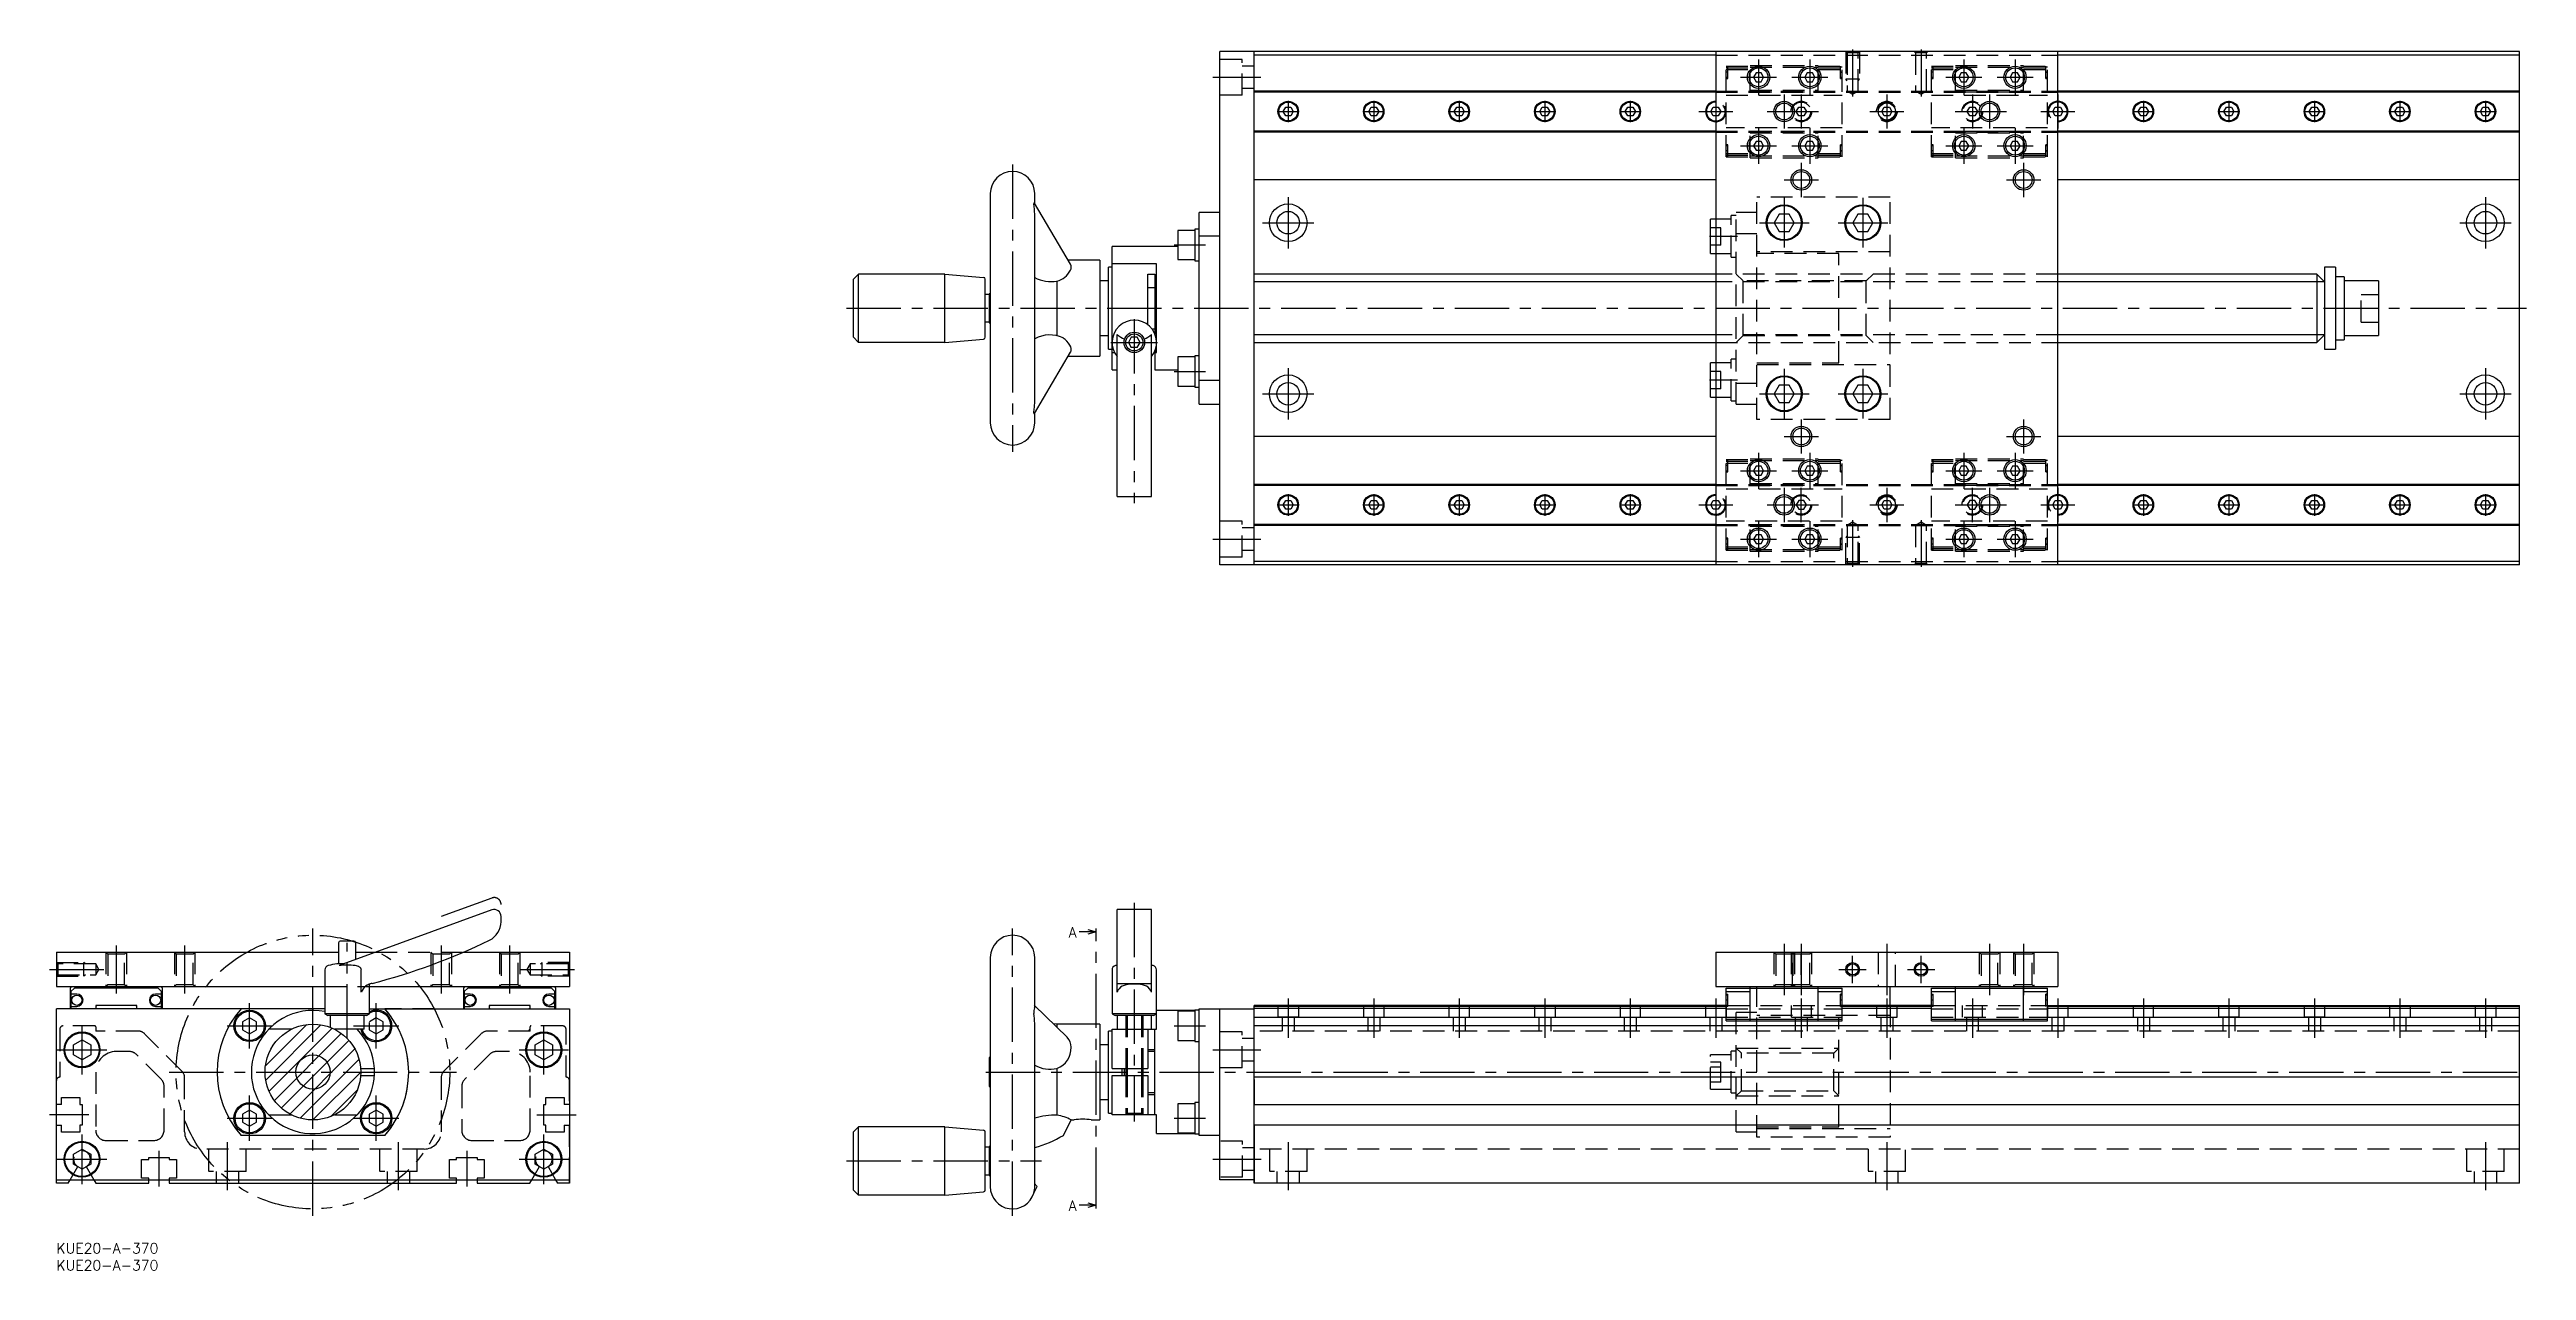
# Model space of a CAD drawing. Extents: x -2 to 722, y -8 to 349.
import ezdxf

# ---------------------------------------------------------------- set-up
doc = ezdxf.new("R2010")
doc.units = 0
doc.header["$LTSCALE"] = 0.5
for name, pattern in [('CENTER', [50.8, 31.75, -6.35, 6.35, -6.35]), ('DASHED', [19.05, 12.7, -6.35]), ('PHANTOM', [63.5, 31.75, -6.35, 6.35, -6.35, 6.35, -6.35])]:
    doc.linetypes.add(name, pattern=pattern)
for name, color, linetype in [('MSM_CENTER', 1, 'CENTER'), ('MSM_CONTINUOUS', 7, 'CONTINUOUS'), ('MSM_DASHED', 4, 'DASHED'), ('MSM_IMAGINARY', 6, 'PHANTOM'), ('MSM_NARROW', 5, 'CONTINUOUS'), ('MSM_PART_NUMBER', 7, 'CONTINUOUS')]:
    doc.layers.add(name, color=color, linetype=linetype)
doc.styles.get("Standard").update_dxf_attribs({"font": 'txt.shx', "height": 3, "bigfont": 'bigfont.shx'})

msp = doc.modelspace()

# ---------------------------------------------------------------- texts
at = {"layer": 'MSM_PART_NUMBER'}
for p in [(295.93, 89.35), (295.93, 9.42)]:
    msp.add_text('A', height=3, dxfattribs=at).set_placement(p)

# ---------------------------------------------------------------- blocks, each defined once
blk = doc.blocks.new('*U8')
at = {"layer": 'MSM_PART_NUMBER'}
blk.add_text('KUE20-A-370', height=3, dxfattribs=at).set_placement((0, -3))
blk = doc.blocks.new('*U9')
at = {"layer": 'MSM_PART_NUMBER'}
blk.add_text('KUE20-A-370', height=3, dxfattribs=at).set_placement((0, -8))

# ---------------------------------------------------------------- linework, layer by layer
at = {"layer": 'MSM_CENTER'}
for p, q in [((525.13, 348.91), (525.13, 335.23)), ((545.13, 348.91), (545.13, 335.23)), ((338.13, 340.79), (352.13, 340.79)), ((488.7, 342.29), (488.15, 342.29)), ((492.38, 340.79), (502.88, 340.79)), ((497.63, 346.04), (497.63, 335.54)), ((507.38, 340.79), (517.88, 340.79)), ((512.63, 346.04), (512.63, 335.54)), ((522.1, 342.29), (521.55, 342.29)), ((548.7, 342.29), (548.15, 342.29)), ((552.38, 340.79), (562.88, 340.79)), ((557.63, 346.04), (557.63, 335.54)), ((567.38, 340.79), (577.88, 340.79)), ((572.63, 346.04), (572.63, 335.54)), ((582.1, 342.29), (581.55, 342.29)), ((360.13, 333.94), (360.13, 327.64)), ((385.13, 333.94), (385.13, 327.64)), ((410.13, 333.94), (410.13, 327.64)), ((435.13, 333.94), (435.13, 327.64)), ((460.13, 333.94), (460.13, 327.64)), ((485.13, 335.79), (485.13, 325.79)), ((505.13, 335.79), (505.13, 325.79)), ((510.13, 335.79), (510.13, 325.79)), ((535.13, 335.79), (535.13, 325.79)), ((560.13, 335.79), (560.13, 325.79)), ((565.13, 335.79), (565.13, 325.79)), ((585.13, 335.79), (585.13, 325.79)), ((610.13, 333.94), (610.13, 327.64)), ((635.13, 333.94), (635.13, 327.64)), ((660.13, 333.94), (660.13, 327.64)), ((685.13, 333.94), (685.13, 327.64)), ((710.13, 333.94), (710.13, 327.64)), ((356.98, 330.79), (363.28, 330.79)), ((381.98, 330.79), (388.28, 330.79)), ((406.98, 330.79), (413.28, 330.79)), ((431.98, 330.79), (438.28, 330.79)), ((456.98, 330.79), (463.28, 330.79)), ((480.13, 330.79), (490.13, 330.79)), ((497.63, 326.04), (497.63, 315.54)), ((500.13, 330.79), (515.13, 330.79)), ((512.63, 326.04), (512.63, 315.54)), ((530.13, 330.79), (540.13, 330.79)), ((555.13, 330.79), (570.13, 330.79)), ((557.63, 326.04), (557.63, 315.54)), ((572.63, 326.04), (572.63, 315.54)), ((580.13, 330.79), (590.13, 330.79)), ((606.98, 330.79), (613.28, 330.79)), ((631.98, 330.79), (638.28, 330.79)), ((656.98, 330.79), (663.28, 330.79)), ((681.98, 330.79), (688.28, 330.79)), ((706.98, 330.79), (713.28, 330.79)), ((488.7, 319.29), (488.15, 319.29)), ((492.38, 320.79), (502.88, 320.79)), ((507.38, 320.79), (517.88, 320.79)), ((522.1, 319.29), (521.55, 319.29)), ((548.7, 319.29), (548.15, 319.29)), ((552.38, 320.79), (562.88, 320.79)), ((567.38, 320.79), (577.88, 320.79)), ((582.1, 319.29), (581.55, 319.29)), ((279.53, 315.29), (279.53, 231.29)), ((510.13, 315.79), (510.13, 305.79)), ((575.13, 315.79), (575.13, 305.79)), ((360.13, 305.79), (360.13, 290.79)), ((505.13, 310.79), (515.13, 310.79)), ((505.13, 305.54), (505.13, 291.04)), ((528.13, 305.54), (528.13, 291.04)), ((570.13, 310.79), (580.13, 310.79)), ((710.13, 305.79), (710.13, 290.79)), ((352.63, 298.29), (367.63, 298.29)), ((497.88, 298.29), (512.38, 298.29)), ((520.88, 298.29), (535.38, 298.29)), ((702.63, 298.29), (717.63, 298.29)), ((326.83, 291.79), (335.9, 291.79)), ((491.5, 294.29), (483.25, 294.29)), ((231.03, 273.29), (722.13, 273.29)), ((315.13, 270.11), (315.13, 216.29)), ((308.3, 263.29), (321.95, 263.29)), ((326.83, 254.79), (335.9, 254.79)), ((360.13, 255.79), (360.13, 240.79)), ((505.13, 255.54), (505.13, 241.04)), ((528.13, 255.54), (528.13, 241.04)), ((710.13, 255.79), (710.13, 240.79)), ((352.63, 248.29), (367.63, 248.29)), ((491.5, 252.29), (483.25, 252.29)), ((497.88, 248.29), (512.38, 248.29)), ((520.88, 248.29), (535.38, 248.29)), ((702.63, 248.29), (717.63, 248.29)), ((510.13, 240.79), (510.13, 230.79)), ((575.13, 240.79), (575.13, 230.79)), ((505.13, 235.79), (515.13, 235.79)), ((570.13, 235.79), (580.13, 235.79)), ((488.7, 227.29), (488.15, 227.29)), ((492.38, 225.79), (502.88, 225.79)), ((497.63, 231.04), (497.63, 220.54)), ((507.38, 225.79), (517.88, 225.79)), ((512.63, 231.04), (512.63, 220.54)), ((522.1, 227.29), (521.55, 227.29)), ((548.7, 227.29), (548.15, 227.29)), ((552.38, 225.79), (562.88, 225.79)), ((557.63, 231.04), (557.63, 220.54)), ((567.38, 225.79), (577.88, 225.79)), ((572.63, 231.04), (572.63, 220.54)), ((582.1, 227.29), (581.55, 227.29)), ((360.13, 218.94), (360.13, 212.64)), ((385.13, 218.94), (385.13, 212.64)), ((410.13, 218.94), (410.13, 212.64)), ((435.13, 218.94), (435.13, 212.64)), ((460.13, 218.94), (460.13, 212.64)), ((485.13, 220.79), (485.13, 210.79)), ((505.13, 220.79), (505.13, 210.79)), ((510.13, 210.79), (510.13, 220.79)), ((535.13, 220.79), (535.13, 210.79)), ((560.13, 210.79), (560.13, 220.79)), ((565.13, 220.79), (565.13, 210.79)), ((585.13, 220.79), (585.13, 210.79)), ((610.13, 218.94), (610.13, 212.64)), ((635.13, 218.94), (635.13, 212.64)), ((660.13, 218.94), (660.13, 212.64)), ((685.13, 218.94), (685.13, 212.64)), ((710.13, 218.94), (710.13, 212.64)), ((356.98, 215.79), (363.28, 215.79)), ((381.98, 215.79), (388.28, 215.79)), ((406.98, 215.79), (413.28, 215.79)), ((431.98, 215.79), (438.28, 215.79)), ((456.98, 215.79), (463.28, 215.79)), ((480.13, 215.79), (490.13, 215.79)), ((497.63, 211.04), (497.63, 200.54)), ((500.13, 215.79), (515.13, 215.79)), ((512.63, 211.04), (512.63, 200.54)), ((525.13, 211.35), (525.13, 197.67)), ((530.13, 215.79), (540.13, 215.79)), ((545.13, 211.35), (545.13, 197.67)), ((555.13, 215.79), (570.13, 215.79)), ((557.63, 211.04), (557.63, 200.54)), ((572.63, 211.04), (572.63, 200.54)), ((580.13, 215.79), (590.13, 215.79)), ((606.98, 215.79), (613.28, 215.79)), ((631.98, 215.79), (638.28, 215.79)), ((656.98, 215.79), (663.28, 215.79)), ((681.98, 215.79), (688.28, 215.79)), ((706.98, 215.79), (713.28, 215.79)), ((338.13, 205.79), (352.13, 205.79)), ((488.7, 204.29), (488.15, 204.29)), ((492.38, 205.79), (502.88, 205.79)), ((507.38, 205.79), (517.88, 205.79)), ((522.1, 204.29), (521.55, 204.29)), ((548.7, 204.29), (548.15, 204.29)), ((552.38, 205.79), (562.88, 205.79)), ((567.38, 205.79), (577.88, 205.79)), ((582.1, 204.29), (581.55, 204.29)), ((315.13, 99.5), (315.13, 35.5)), ((17.5, 87), (17.5, 73)), ((37.5, 87), (37.5, 73)), ((75, 8), (75, 92)), ((85, 59.8), (85, 87.8)), ((112.5, 87), (112.5, 73)), ((132.5, 87), (132.5, 73)), ((279.53, 8), (279.53, 92)), ((304.03, 12.08), (304.03, 90)), ((505.13, 87.5), (505.13, 72.5)), ((510.13, 87.5), (510.13, 72.5)), ((535.13, 87.5), (535.13, 72.5)), ((565.13, 87.5), (565.13, 72.5)), ((575.13, 87.5), (575.13, 72.5)), ((-2, 80), (14.44, 80)), ((135.56, 80), (152, 80)), ((521.13, 80), (529.13, 80)), ((525.13, 76), (525.13, 84)), ((541.13, 80), (549.13, 80)), ((545.13, 76), (545.13, 84)), ((56.5, 56.9), (56.5, 70.1)), ((93.5, 56.9), (93.5, 70.1)), ((360.13, 71.5), (360.13, 60)), ((385.13, 71.5), (385.13, 60)), ((410.13, 71.5), (410.13, 60)), ((435.13, 71.5), (435.13, 60)), ((460.13, 71.5), (460.13, 60)), ((485.13, 71.5), (485.13, 60)), ((488.7, 71), (488.15, 71)), ((510.13, 71.5), (510.13, 60)), ((522.1, 71), (521.55, 71)), ((535.13, 71.5), (535.13, 60)), ((548.7, 71), (548.15, 71)), ((560.13, 71.5), (560.13, 60)), ((582.1, 71), (581.55, 71)), ((585.13, 71.5), (585.13, 60)), ((610.13, 71.5), (610.13, 60)), ((635.13, 71.5), (635.13, 60)), ((660.13, 71.5), (660.13, 60)), ((685.13, 71.5), (685.13, 60)), ((710.13, 71.5), (710.13, 60)), ((7.5, 49.25), (7.5, 63.75)), ((49.9, 63.5), (63.1, 63.5)), ((86.9, 63.5), (100.1, 63.5)), ((142.5, 49.25), (142.5, 63.75)), ((326.83, 63.5), (335.9, 63.5)), ((0.25, 56.5), (14.75, 56.5)), ((135.25, 56.5), (149.75, 56.5)), ((338.13, 56.5), (352.13, 56.5)), ((33, 50), (117, 50)), ((271.73, 50), (722.13, 50)), ((9.5, 37.5), (-2, 37.5)), ((49.9, 36.5), (63.1, 36.5)), ((56.5, 29.9), (56.5, 43.1)), ((86.9, 36.5), (100.1, 36.5)), ((93.5, 29.9), (93.5, 43.1)), ((140.5, 37.5), (152, 37.5)), ((326.83, 36.5), (335.9, 36.5)), ((7.5, 17.25), (7.5, 31.75)), ((50, 15.5), (50, 29.5)), ((100, 15.5), (100, 29.5)), ((142.5, 17.25), (142.5, 31.75)), ((360.13, 29.5), (360.13, 15.5)), ((535.13, 29.5), (535.13, 15.5)), ((710.13, 29.5), (710.13, 15.5)), ((0.25, 24.5), (14.75, 24.5)), ((30, 27), (30, 16.5)), ((120, 27), (120, 16.5)), ((135.25, 24.5), (149.75, 24.5)), ((231.03, 24), (288.03, 24)), ((338.13, 24.5), (352.18, 24.5))]:
    msp.add_line(p, q, dxfattribs=at)
at = {"layer": 'MSM_CONTINUOUS'}
for p, q in [((350.13, 348.29), (340.13, 348.29)), ((340.13, 198.29), (340.13, 348.29)), ((350.13, 198.29), (350.13, 348.29)), ((350.13, 348.24), (350.18, 348.24)), ((720.13, 348.29), (350.18, 348.29)), ((350.18, 348.29), (350.18, 348.24)), ((485.13, 348.29), (485.13, 198.29)), ((585.13, 198.29), (585.13, 348.29)), ((720.13, 198.29), (720.13, 348.29)), ((485.13, 347.29), (350.13, 347.29)), ((496.89, 342.07), (496.15, 340.79)), ((496.15, 340.79), (496.89, 339.51)), ((498.37, 342.07), (496.89, 342.07)), ((499.11, 340.79), (498.37, 342.07)), ((498.37, 339.51), (499.11, 340.79)), ((511.89, 342.07), (511.15, 340.79)), ((511.15, 340.79), (511.89, 339.51)), ((513.37, 342.07), (511.89, 342.07)), ((514.11, 340.79), (513.37, 342.07)), ((513.37, 339.51), (514.11, 340.79)), ((556.89, 342.07), (556.15, 340.79)), ((556.15, 340.79), (556.89, 339.51)), ((558.37, 342.07), (556.89, 342.07)), ((559.11, 340.79), (558.37, 342.07)), ((558.37, 339.51), (559.11, 340.79)), ((571.89, 342.07), (571.15, 340.79)), ((571.15, 340.79), (571.89, 339.51)), ((573.37, 342.07), (571.89, 342.07)), ((574.11, 340.79), (573.37, 342.07)), ((573.37, 339.51), (574.11, 340.79)), ((720.13, 347.29), (585.13, 347.29)), ((485.13, 336.79), (350.13, 336.79)), ((485.13, 336.49), (350.13, 336.49)), ((496.89, 339.51), (498.37, 339.51)), ((511.89, 339.51), (513.37, 339.51)), ((556.89, 339.51), (558.37, 339.51)), ((571.89, 339.51), (573.37, 339.51)), ((720.13, 336.79), (585.13, 336.79)), ((720.08, 336.49), (585.13, 336.49)), ((720.08, 324.79), (720.08, 336.79)), ((358.65, 330.79), (359.39, 332.07)), ((359.39, 329.51), (358.65, 330.79)), ((359.39, 332.07), (360.87, 332.07)), ((360.87, 329.51), (359.39, 329.51)), ((360.87, 332.07), (361.61, 330.79)), ((361.61, 330.79), (360.87, 329.51)), ((383.65, 330.79), (384.39, 332.07)), ((384.39, 329.51), (383.65, 330.79)), ((384.39, 332.07), (385.87, 332.07)), ((385.87, 329.51), (384.39, 329.51)), ((385.87, 332.07), (386.61, 330.79)), ((386.61, 330.79), (385.87, 329.51)), ((408.65, 330.79), (409.39, 332.07)), ((409.39, 329.51), (408.65, 330.79)), ((409.39, 332.07), (410.87, 332.07)), ((410.87, 329.51), (409.39, 329.51)), ((410.87, 332.07), (411.61, 330.79)), ((411.61, 330.79), (410.87, 329.51)), ((433.65, 330.79), (434.39, 332.07)), ((434.39, 329.51), (433.65, 330.79)), ((434.39, 332.07), (435.87, 332.07)), ((435.87, 329.51), (434.39, 329.51)), ((435.87, 332.07), (436.61, 330.79)), ((436.61, 330.79), (435.87, 329.51)), ((458.65, 330.79), (459.39, 332.07)), ((459.39, 329.51), (458.65, 330.79)), ((459.39, 332.07), (460.87, 332.07)), ((460.87, 329.51), (459.39, 329.51)), ((460.87, 332.07), (461.61, 330.79)), ((461.61, 330.79), (460.87, 329.51)), ((483.65, 330.79), (484.39, 332.07)), ((484.39, 329.51), (483.65, 330.79)), ((484.39, 332.07), (485.13, 332.07)), ((485.13, 329.51), (484.39, 329.51)), ((533.65, 330.79), (534.39, 332.07)), ((534.39, 329.51), (533.65, 330.79)), ((534.39, 332.07), (535.87, 332.07)), ((535.87, 329.51), (534.39, 329.51)), ((535.87, 332.07), (536.61, 330.79)), ((536.61, 330.79), (535.87, 329.51)), ((585.13, 332.07), (585.87, 332.07)), ((585.87, 329.51), (585.13, 329.51)), ((585.87, 332.07), (586.61, 330.79)), ((586.61, 330.79), (585.87, 329.51)), ((608.65, 330.79), (609.39, 332.07)), ((609.39, 329.51), (608.65, 330.79)), ((609.39, 332.07), (610.87, 332.07)), ((610.87, 329.51), (609.39, 329.51)), ((610.87, 332.07), (611.61, 330.79)), ((611.61, 330.79), (610.87, 329.51)), ((633.65, 330.79), (634.39, 332.07)), ((634.39, 329.51), (633.65, 330.79)), ((634.39, 332.07), (635.87, 332.07)), ((635.87, 329.51), (634.39, 329.51)), ((635.87, 332.07), (636.61, 330.79)), ((636.61, 330.79), (635.87, 329.51)), ((658.65, 330.79), (659.39, 332.07)), ((659.39, 329.51), (658.65, 330.79)), ((659.39, 332.07), (660.87, 332.07)), ((660.87, 329.51), (659.39, 329.51)), ((660.87, 332.07), (661.61, 330.79)), ((661.61, 330.79), (660.87, 329.51)), ((683.65, 330.79), (684.39, 332.07)), ((684.39, 329.51), (683.65, 330.79)), ((684.39, 332.07), (685.87, 332.07)), ((685.87, 329.51), (684.39, 329.51)), ((685.87, 332.07), (686.61, 330.79)), ((686.61, 330.79), (685.87, 329.51)), ((708.65, 330.79), (709.39, 332.07)), ((709.39, 329.51), (708.65, 330.79)), ((709.39, 332.07), (710.87, 332.07)), ((710.87, 329.51), (709.39, 329.51)), ((710.87, 332.07), (711.61, 330.79)), ((711.61, 330.79), (710.87, 329.51)), ((485.13, 325.09), (350.13, 325.09)), ((485.13, 324.79), (350.13, 324.79)), ((496.89, 322.07), (496.15, 320.79)), ((496.15, 320.79), (496.89, 319.51)), ((498.37, 322.07), (496.89, 322.07)), ((496.89, 319.51), (498.37, 319.51)), ((499.11, 320.79), (498.37, 322.07)), ((498.37, 319.51), (499.11, 320.79)), ((511.89, 322.07), (511.15, 320.79)), ((511.15, 320.79), (511.89, 319.51)), ((513.37, 322.07), (511.89, 322.07)), ((511.89, 319.51), (513.37, 319.51)), ((514.11, 320.79), (513.37, 322.07)), ((513.37, 319.51), (514.11, 320.79)), ((556.89, 322.07), (556.15, 320.79)), ((556.15, 320.79), (556.89, 319.51)), ((558.37, 322.07), (556.89, 322.07)), ((556.89, 319.51), (558.37, 319.51)), ((559.11, 320.79), (558.37, 322.07)), ((558.37, 319.51), (559.11, 320.79)), ((571.89, 322.07), (571.15, 320.79)), ((571.15, 320.79), (571.89, 319.51)), ((573.37, 322.07), (571.89, 322.07)), ((571.89, 319.51), (573.37, 319.51)), ((574.11, 320.79), (573.37, 322.07)), ((573.37, 319.51), (574.11, 320.79)), ((720.08, 325.09), (585.13, 325.09)), ((720.08, 324.79), (585.13, 324.79)), ((273.03, 306.79), (273.03, 239.79)), ((286.03, 303.88), (286.03, 306.79)), ((485.13, 310.79), (350.13, 310.79)), ((720.13, 310.79), (585.13, 310.79)), ((296.52, 286.14), (285.93, 304.04)), ((286.03, 245.82), (286.03, 300.75)), ((340.13, 301.29), (334.13, 301.29)), ((334.13, 245.29), (334.13, 301.29)), ((483.63, 289.29), (483.63, 299.29)), ((485.13, 299.29), (483.63, 299.29)), ((503.66, 300.83), (502.2, 298.29)), ((502.2, 298.29), (503.66, 295.75)), ((506.6, 300.83), (503.66, 300.83)), ((508.06, 298.29), (506.6, 300.83)), ((506.6, 295.75), (508.06, 298.29)), ((526.66, 300.83), (525.2, 298.29)), ((525.2, 298.29), (526.66, 295.75)), ((529.6, 300.83), (526.66, 300.83)), ((531.06, 298.29), (529.6, 300.83)), ((529.6, 295.75), (531.06, 298.29)), ((308.63, 255.32), (308.63, 291.29)), ((327.83, 291.29), (308.63, 291.29)), ((327.83, 296.04), (327.83, 287.54)), ((332.83, 296.04), (327.83, 296.04)), ((332.83, 296.39), (332.83, 287.19)), ((334.13, 296.39), (332.83, 296.39)), ((340.13, 294.31), (334.13, 294.31)), ((503.66, 295.75), (506.6, 295.75)), ((526.66, 295.75), (529.6, 295.75)), ((233.03, 281.79), (234.53, 283.29)), ((259.7, 283.29), (234.53, 283.29)), ((234.53, 263.29), (234.53, 283.29)), ((259.7, 263.29), (259.7, 283.29)), ((259.7, 283.29), (271.07, 282.29)), ((305.03, 287.29), (295.85, 287.29)), ((305.03, 287.29), (305.03, 259.29)), ((307.63, 261.29), (307.63, 285.29)), ((308.63, 285.29), (307.63, 285.29)), ((321.63, 286.24), (308.63, 286.24)), ((319.13, 283.29), (321.13, 283.29)), ((319.13, 268.41), (319.13, 283.29)), ((321.13, 283.29), (321.13, 265.79)), ((321.63, 260.34), (321.63, 286.24)), ((327.83, 287.54), (332.83, 287.54)), ((332.83, 287.19), (334.13, 287.19)), ((485.13, 283.29), (350.13, 283.29)), ((483.63, 289.29), (485.13, 289.29)), ((660.88, 283.29), (585.13, 283.29)), ((663.13, 281.04), (660.88, 283.29)), ((660.88, 283.29), (660.88, 263.29)), ((663.13, 285.29), (663.13, 261.29)), ((666.33, 285.29), (663.13, 285.29)), ((666.33, 285.29), (666.33, 261.29)), ((668.83, 282.49), (666.33, 282.49)), ((668.83, 282.49), (668.83, 264.09)), ((233.03, 264.79), (233.03, 281.79)), ((271.53, 264.78), (271.53, 281.79)), ((272.73, 277.29), (271.53, 277.29)), ((272.73, 277.54), (272.73, 269.04)), ((273.03, 277.54), (272.73, 277.54)), ((292.53, 281.18), (292.53, 265.23)), ((307.63, 281.29), (305.03, 281.29)), ((321.13, 279.29), (319.13, 279.29)), ((678.83, 281.29), (668.83, 281.29)), ((678.83, 281.29), (678.83, 265.29)), ((271.53, 269.29), (272.73, 269.29)), ((272.73, 269.04), (273.03, 269.04)), ((234.53, 263.29), (233.03, 264.79)), ((259.7, 263.29), (234.53, 263.29)), ((259.7, 263.29), (271.07, 264.28)), ((305.03, 265.29), (307.63, 265.29)), ((307.63, 261.29), (308.63, 261.29)), ((310.13, 218.29), (310.13, 265.62)), ((314.26, 264.79), (313.4, 263.29)), ((313.4, 263.29), (314.26, 261.79)), ((315.99, 264.79), (314.26, 264.79)), ((315.99, 261.79), (314.26, 261.79)), ((316.86, 263.29), (315.99, 264.79)), ((315.99, 261.79), (316.86, 263.29)), ((320.13, 218.29), (320.13, 265.62)), ((320.25, 267.29), (321.13, 267.29)), ((321.13, 260.79), (321.13, 255.29)), ((350.13, 263.29), (485.13, 263.29)), ((585.13, 263.29), (660.88, 263.29)), ((660.88, 263.29), (663.13, 265.54)), ((663.13, 261.29), (666.33, 261.29)), ((666.33, 264.09), (668.83, 264.09)), ((668.83, 265.29), (678.83, 265.29)), ((285.93, 242.53), (296.52, 260.43)), ((295.85, 259.29), (305.03, 259.29)), ((308.63, 260.34), (309.34, 260.34)), ((308.63, 255.32), (310.13, 255.32)), ((321.13, 260.34), (321.63, 260.34)), ((321.13, 255.29), (327.83, 255.29)), ((327.83, 259.04), (327.83, 250.54)), ((332.83, 259.04), (327.83, 259.04)), ((332.83, 259.39), (332.83, 250.19)), ((334.13, 259.39), (332.83, 259.39)), ((485.13, 257.29), (483.63, 257.29)), ((483.63, 247.29), (483.63, 257.29)), ((327.83, 250.54), (332.83, 250.54)), ((332.83, 250.19), (334.13, 250.19)), ((334.13, 252.27), (340.13, 252.27)), ((483.63, 247.29), (485.13, 247.29)), ((503.66, 250.83), (502.2, 248.29)), ((502.2, 248.29), (503.66, 245.75)), ((506.6, 250.83), (503.66, 250.83)), ((508.06, 248.29), (506.6, 250.83)), ((506.6, 245.75), (508.06, 248.29)), ((526.66, 250.83), (525.2, 248.29)), ((525.2, 248.29), (526.66, 245.75)), ((529.6, 250.83), (526.66, 250.83)), ((531.06, 248.29), (529.6, 250.83)), ((529.6, 245.75), (531.06, 248.29)), ((286.03, 239.79), (286.03, 242.69)), ((334.13, 245.29), (340.13, 245.29)), ((503.66, 245.75), (506.6, 245.75)), ((526.66, 245.75), (529.6, 245.75)), ((485.13, 235.79), (350.13, 235.79)), ((720.13, 235.79), (585.13, 235.79)), ((496.89, 227.07), (496.15, 225.79)), ((496.15, 225.79), (496.89, 224.51)), ((498.37, 227.07), (496.89, 227.07)), ((496.89, 224.51), (498.37, 224.51)), ((499.11, 225.79), (498.37, 227.07)), ((498.37, 224.51), (499.11, 225.79)), ((511.89, 227.07), (511.15, 225.79)), ((511.15, 225.79), (511.89, 224.51)), ((513.37, 227.07), (511.89, 227.07)), ((511.89, 224.51), (513.37, 224.51)), ((514.11, 225.79), (513.37, 227.07)), ((513.37, 224.51), (514.11, 225.79)), ((556.89, 227.07), (556.15, 225.79)), ((556.15, 225.79), (556.89, 224.51)), ((558.37, 227.07), (556.89, 227.07)), ((556.89, 224.51), (558.37, 224.51)), ((559.11, 225.79), (558.37, 227.07)), ((558.37, 224.51), (559.11, 225.79)), ((571.89, 227.07), (571.15, 225.79)), ((571.15, 225.79), (571.89, 224.51)), ((573.37, 227.07), (571.89, 227.07)), ((571.89, 224.51), (573.37, 224.51)), ((574.11, 225.79), (573.37, 227.07)), ((573.37, 224.51), (574.11, 225.79)), ((310.13, 218.29), (320.13, 218.29)), ((485.13, 221.79), (350.13, 221.79)), ((485.13, 221.49), (350.13, 221.49)), ((720.08, 221.79), (585.13, 221.79)), ((720.08, 221.49), (585.13, 221.49)), ((720.08, 209.79), (720.08, 221.79)), ((485.13, 210.09), (350.13, 210.09)), ((358.65, 215.79), (359.39, 217.07)), ((359.39, 214.51), (358.65, 215.79)), ((359.39, 217.07), (360.87, 217.07)), ((360.87, 214.51), (359.39, 214.51)), ((360.87, 217.07), (361.61, 215.79)), ((361.61, 215.79), (360.87, 214.51)), ((383.65, 215.79), (384.39, 217.07)), ((384.39, 214.51), (383.65, 215.79)), ((384.39, 217.07), (385.87, 217.07)), ((385.87, 214.51), (384.39, 214.51)), ((385.87, 217.07), (386.61, 215.79)), ((386.61, 215.79), (385.87, 214.51)), ((408.65, 215.79), (409.39, 217.07)), ((409.39, 214.51), (408.65, 215.79)), ((409.39, 217.07), (410.87, 217.07)), ((410.87, 214.51), (409.39, 214.51)), ((410.87, 217.07), (411.61, 215.79)), ((411.61, 215.79), (410.87, 214.51)), ((433.65, 215.79), (434.39, 217.07)), ((434.39, 214.51), (433.65, 215.79)), ((434.39, 217.07), (435.87, 217.07)), ((435.87, 214.51), (434.39, 214.51)), ((435.87, 217.07), (436.61, 215.79)), ((436.61, 215.79), (435.87, 214.51)), ((458.65, 215.79), (459.39, 217.07)), ((459.39, 214.51), (458.65, 215.79)), ((459.39, 217.07), (460.87, 217.07)), ((460.87, 214.51), (459.39, 214.51)), ((460.87, 217.07), (461.61, 215.79)), ((461.61, 215.79), (460.87, 214.51)), ((483.65, 215.79), (484.39, 217.07)), ((484.39, 214.51), (483.65, 215.79)), ((484.39, 217.07), (485.13, 217.07)), ((485.13, 214.51), (484.39, 214.51)), ((533.65, 215.79), (534.39, 217.07)), ((534.39, 214.51), (533.65, 215.79)), ((534.39, 217.07), (535.87, 217.07)), ((535.87, 214.51), (534.39, 214.51)), ((535.87, 217.07), (536.61, 215.79)), ((536.61, 215.79), (535.87, 214.51)), ((585.13, 217.07), (585.87, 217.07)), ((585.87, 214.51), (585.13, 214.51)), ((720.08, 210.09), (585.13, 210.09)), ((585.87, 217.07), (586.61, 215.79)), ((586.61, 215.79), (585.87, 214.51)), ((608.65, 215.79), (609.39, 217.07)), ((609.39, 214.51), (608.65, 215.79)), ((609.39, 217.07), (610.87, 217.07)), ((610.87, 214.51), (609.39, 214.51)), ((610.87, 217.07), (611.61, 215.79)), ((611.61, 215.79), (610.87, 214.51)), ((633.65, 215.79), (634.39, 217.07)), ((634.39, 214.51), (633.65, 215.79)), ((634.39, 217.07), (635.87, 217.07)), ((635.87, 214.51), (634.39, 214.51)), ((635.87, 217.07), (636.61, 215.79)), ((636.61, 215.79), (635.87, 214.51)), ((658.65, 215.79), (659.39, 217.07)), ((659.39, 214.51), (658.65, 215.79)), ((659.39, 217.07), (660.87, 217.07)), ((660.87, 214.51), (659.39, 214.51)), ((660.87, 217.07), (661.61, 215.79)), ((661.61, 215.79), (660.87, 214.51)), ((683.65, 215.79), (684.39, 217.07)), ((684.39, 214.51), (683.65, 215.79)), ((684.39, 217.07), (685.87, 217.07)), ((685.87, 214.51), (684.39, 214.51)), ((685.87, 217.07), (686.61, 215.79)), ((686.61, 215.79), (685.87, 214.51)), ((708.65, 215.79), (709.39, 217.07)), ((709.39, 214.51), (708.65, 215.79)), ((709.39, 217.07), (710.87, 217.07)), ((710.87, 214.51), (709.39, 214.51)), ((710.87, 217.07), (711.61, 215.79)), ((711.61, 215.79), (710.87, 214.51)), ((485.13, 209.79), (350.13, 209.79)), ((496.89, 207.07), (496.15, 205.79)), ((496.15, 205.79), (496.89, 204.51)), ((498.37, 207.07), (496.89, 207.07)), ((496.89, 204.51), (498.37, 204.51)), ((499.11, 205.79), (498.37, 207.07)), ((498.37, 204.51), (499.11, 205.79)), ((511.89, 207.07), (511.15, 205.79)), ((511.15, 205.79), (511.89, 204.51)), ((513.37, 207.07), (511.89, 207.07)), ((511.89, 204.51), (513.37, 204.51)), ((514.11, 205.79), (513.37, 207.07)), ((513.37, 204.51), (514.11, 205.79)), ((556.89, 207.07), (556.15, 205.79)), ((556.15, 205.79), (556.89, 204.51)), ((558.37, 207.07), (556.89, 207.07)), ((556.89, 204.51), (558.37, 204.51)), ((559.11, 205.79), (558.37, 207.07)), ((558.37, 204.51), (559.11, 205.79)), ((571.89, 207.07), (571.15, 205.79)), ((571.15, 205.79), (571.89, 204.51)), ((573.37, 207.07), (571.89, 207.07)), ((571.89, 204.51), (573.37, 204.51)), ((574.11, 205.79), (573.37, 207.07)), ((573.37, 204.51), (574.11, 205.79)), ((720.13, 209.79), (585.13, 209.79)), ((350.13, 198.29), (340.13, 198.29)), ((485.13, 199.29), (350.13, 199.29)), ((350.18, 198.34), (350.13, 198.34)), ((350.18, 198.34), (350.18, 198.29)), ((720.13, 198.29), (350.18, 198.29)), ((720.13, 199.29), (585.13, 199.29)), ((127.32, 97.38), (82.66, 81.13)), ((130, 93.95), (130, 95.5)), ((310.13, 73.36), (310.13, 97.5)), ((320.13, 97.5), (310.13, 97.5)), ((320.13, 73.36), (320.13, 97.5)), ((82.5, 87.8), (82.5, 81.62)), ((87, 88.3), (83, 88.3)), ((87.5, 82.89), (87.5, 87.8)), ((0, 85), (82.5, 85)), ((0, 85), (0, 75)), ((78.5, 79.87), (78.5, 67)), ((84.03, 81.62), (82, 81.62)), ((87.5, 85), (93.31, 85)), ((89.15, 73.36), (89.15, 79.87)), ((118.89, 85), (150, 85)), ((150, 85), (150, 75)), ((273.03, 83.5), (273.03, 16.5)), ((286.03, 69.35), (286.03, 83.5)), ((308.63, 79.87), (308.63, 67)), ((321.63, 62.5), (321.63, 79.87)), ((485.13, 85), (485.13, 75)), ((485.13, 85), (585.13, 85)), ((585.13, 85), (585.13, 75)), ((0, 75), (78.5, 75)), ((4.5, 75), (4, 74.5)), ((4, 74.5), (4, 68.5)), ((5.25, 74.5), (4.25, 73.5)), ((4.25, 73.5), (4.25, 68.5)), ((6, 72.8), (4.25, 72.8)), ((29.75, 74.5), (5.25, 74.5)), ((11.75, 74.5), (11.25, 75)), ((23.75, 75), (23.25, 74.5)), ((30.75, 72.8), (29, 72.8)), ((30.75, 73.5), (29.75, 74.5)), ((31, 74.5), (30.5, 75)), ((30.75, 68.5), (30.75, 73.5)), ((31, 68.5), (31, 74.5)), ((91.5, 67), (91.5, 75.7)), ((91.5, 75), (150, 75)), ((119.5, 75), (119, 74.5)), ((119, 74.5), (119, 68.5)), ((120.25, 74.5), (119.25, 73.5)), ((119.25, 73.5), (119.25, 68.5)), ((121, 72.8), (119.25, 72.8)), ((144.75, 74.5), (120.25, 74.5)), ((126.75, 74.5), (126.25, 75)), ((138.75, 75), (138.25, 74.5)), ((145.75, 72.8), (144, 72.8)), ((145.75, 73.5), (144.75, 74.5)), ((146, 74.5), (145.5, 75)), ((145.75, 68.5), (145.75, 73.5)), ((146, 68.5), (146, 74.5)), ((310.13, 75.92), (320.13, 75.92)), ((485.13, 75), (585.13, 75)), ((488.18, 74.5), (522.08, 74.5)), ((488.18, 65), (488.18, 74.5)), ((488.18, 73.5), (495.18, 73.5)), ((488.18, 72.8), (488.68, 72.8)), ((488.68, 72.5), (488.18, 72.5)), ((488.68, 69.2), (488.68, 72.8)), ((495.18, 65), (495.18, 75)), ((515.08, 65), (515.08, 75)), ((515.08, 73.5), (522.08, 73.5)), ((521.58, 69.2), (521.58, 72.8)), ((522.08, 72.8), (521.58, 72.8)), ((522.08, 72.5), (521.58, 72.5)), ((522.08, 65), (522.08, 74.5)), ((536.13, 69.5), (536.13, 75)), ((548.18, 65), (548.18, 74.5)), ((548.18, 74.5), (582.08, 74.5)), ((548.18, 73.5), (555.18, 73.5)), ((548.18, 72.8), (548.68, 72.8)), ((548.68, 72.5), (548.18, 72.5)), ((548.68, 69.2), (548.68, 72.8)), ((555.18, 65), (555.18, 75)), ((575.08, 65), (575.08, 75)), ((575.08, 73.5), (582.08, 73.5)), ((582.08, 72.8), (581.58, 72.8)), ((581.58, 69.2), (581.58, 72.8)), ((582.08, 72.5), (581.58, 72.5)), ((582.08, 65), (582.08, 74.5)), ((0, 17.5), (0, 68.5)), ((78.5, 68.5), (0, 68.5)), ((4.25, 69.2), (6, 69.2)), ((23.5, 69.5), (11.5, 69.5)), ((11.8, 69.5), (11.5, 69.2)), ((11.5, 69.5), (11.5, 68.55)), ((23.5, 69.2), (23.2, 69.5)), ((23.5, 68.55), (23.5, 69.5)), ((29, 69.2), (30.75, 69.2)), ((56.5, 65.86), (54.46, 64.68)), ((58.54, 64.68), (56.5, 65.86)), ((78.5, 67), (79.37, 66.5)), ((91.5, 67), (78.5, 67)), ((90.63, 66.5), (79.37, 66.5)), ((80, 66.5), (80, 63.08)), ((90, 62.5), (90, 66.5)), ((90.63, 66.5), (91.5, 67)), ((91.5, 68.5), (150, 68.5)), ((93.5, 65.86), (91.5, 64.7)), ((95.54, 64.68), (93.5, 65.86)), ((119.25, 69.2), (121, 69.2)), ((138.5, 69.5), (126.5, 69.5)), ((126.8, 69.5), (126.5, 69.2)), ((126.5, 69.5), (126.5, 68.55)), ((138.5, 69.2), (138.2, 69.5)), ((138.5, 68.55), (138.5, 69.5)), ((144, 69.2), (145.75, 69.2)), ((150, 68.5), (150, 17.5)), ((295.46, 60.15), (285.92, 69.46)), ((286.03, 69.17), (286.03, 69.2)), ((321.63, 67), (308.63, 67)), ((308.63, 67), (309.49, 66.5)), ((320.76, 66.5), (309.49, 66.5)), ((310.13, 66.5), (310.13, 62.5)), ((320.13, 62.5), (320.13, 66.5)), ((320.76, 66.5), (321.63, 67)), ((332.83, 68), (321.63, 68)), ((332.83, 67.75), (327.83, 67.75)), ((327.83, 67.75), (327.83, 59.25)), ((334.13, 68.1), (332.83, 68.1)), ((332.83, 68.1), (332.83, 58.9)), ((334.13, 68.5), (350.13, 68.5)), ((334.13, 31.5), (334.13, 68.5)), ((340.13, 18.5), (340.13, 68.5)), ((488.68, 69.5), (350.13, 69.5)), ((350.13, 17.5), (350.13, 69.5)), ((488.68, 69.2), (350.13, 69.2)), ((488.18, 68.55), (350.13, 68.55)), ((488.18, 65.95), (350.13, 65.95)), ((488.68, 69.2), (488.18, 69.2)), ((488.18, 65.5), (522.08, 65.5)), ((548.68, 69.5), (521.58, 69.5)), ((521.58, 69.2), (522.08, 69.2)), ((548.18, 69.2), (522.08, 69.2)), ((548.18, 68.55), (522.08, 68.55)), ((548.68, 69.2), (548.18, 69.2)), ((548.18, 65.5), (582.08, 65.5)), ((581.58, 69.5), (720.08, 69.5)), ((720.08, 69.2), (582.08, 69.2)), ((720.08, 68.55), (582.08, 68.55)), ((720.08, 65.95), (582.08, 65.95)), ((720.08, 63.5), (720.08, 69.5)), ((4.96, 57.97), (7.5, 59.43)), ((4.96, 55.03), (4.96, 57.97)), ((7.5, 59.43), (10.04, 57.97)), ((10.04, 57.97), (10.04, 55.03)), ((54.46, 64.68), (54.46, 62.32)), ((54.46, 62.32), (56.5, 61.14)), ((56.5, 61.14), (58.54, 62.32)), ((58.54, 62.32), (58.54, 64.68)), ((68.7, 62.5), (62.05, 62.5)), ((90, 62.5), (81.3, 62.5)), ((91.46, 64.48), (91.46, 62.32)), ((91.46, 62.32), (93.5, 61.14)), ((93.5, 61.14), (95.54, 62.32)), ((95.54, 62.32), (95.54, 64.68)), ((139.96, 57.97), (142.5, 59.43)), ((139.96, 55.03), (139.96, 57.97)), ((142.5, 59.43), (145.04, 57.97)), ((145.04, 57.97), (145.04, 55.03)), ((286.03, 16.62), (286.03, 64.2)), ((292.53, 64), (291.41, 64.1)), ((292.53, 64), (292.53, 63.01)), ((305.03, 64), (292.53, 64)), ((305.03, 64), (305.03, 36)), ((307.63, 58), (305.03, 58)), ((307.63, 38), (307.63, 62)), ((308.63, 62), (307.63, 62)), ((308.63, 51), (308.63, 62.5)), ((308.63, 62.5), (321.63, 62.5)), ((319.13, 62.5), (319.13, 51)), ((321.13, 37.5), (321.13, 62.5)), ((327.83, 59.25), (332.83, 59.25)), ((332.83, 58.9), (334.13, 58.9)), ((720.13, 63.5), (350.13, 63.5)), ((488.18, 65), (522.08, 65)), ((548.18, 65), (582.08, 65)), ((720.13, 17.5), (720.13, 63.5)), ((7.5, 53.57), (4.96, 55.03)), ((10.04, 55.03), (7.5, 53.57)), ((88.96, 51), (92.97, 51)), ((142.5, 53.57), (139.96, 55.03)), ((145.04, 55.03), (142.5, 53.57)), ((273.03, 54.25), (272.73, 54.25)), ((272.73, 54.25), (272.73, 45.75)), ((292.53, 51.06), (292.53, 37.38)), ((308.63, 51), (319.13, 51)), ((311.63, 49), (311.63, 51)), ((312.13, 51), (312.13, 49)), ((312.63, 51), (312.63, 49)), ((317.63, 51), (317.63, 49)), ((319.13, 56.63), (321.13, 56.63)), ((321.13, 56), (319.13, 56)), ((88.96, 49), (92.97, 49)), ((272.73, 45.75), (273.03, 45.75)), ((308.63, 37.5), (308.63, 49)), ((308.63, 49), (319.13, 49)), ((319.13, 49), (319.13, 37.5)), ((319.13, 44), (321.13, 44)), ((720.13, 48.5), (350.13, 48.5)), ((350.18, 47.81), (350.13, 47.81)), ((350.18, 47.81), (350.18, 40.5)), ((56.5, 38.86), (54.46, 37.68)), ((54.46, 37.68), (54.46, 35.32)), ((58.54, 37.68), (56.5, 38.86)), ((58.54, 35.32), (58.54, 37.68)), ((62.05, 37.5), (68.7, 37.5)), ((81.3, 37.5), (87.95, 37.5)), ((93.5, 38.86), (91.46, 37.68)), ((91.46, 37.68), (91.46, 35.32)), ((95.54, 37.68), (93.5, 38.86)), ((95.54, 35.32), (95.54, 37.68)), ((305.03, 42), (307.63, 42)), ((307.63, 38), (308.63, 38)), ((321.63, 37.5), (308.63, 37.5)), ((321.13, 43.37), (319.13, 43.37)), ((321.63, 32), (321.63, 37.5)), ((332.83, 40.75), (327.83, 40.75)), ((327.83, 40.75), (327.83, 32.25)), ((334.13, 41.1), (332.83, 41.1)), ((332.83, 41.1), (332.83, 31.9)), ((350.13, 40.5), (720.13, 40.5)), ((96.02, 31.5), (53.98, 31.5)), ((54.46, 35.32), (56.5, 34.14)), ((56.5, 34.14), (58.54, 35.32)), ((91.46, 35.32), (93.5, 34.14)), ((93.5, 34.14), (95.54, 35.32)), ((233.03, 32.5), (234.53, 34)), ((233.03, 15.5), (233.03, 32.5)), ((259.7, 34), (234.53, 34)), ((234.53, 14), (234.53, 34)), ((259.7, 14), (259.7, 34)), ((259.7, 34), (271.07, 33)), ((271.53, 15.49), (271.53, 32.51)), ((294.4, 31.49), (296.71, 36)), ((296.7, 36), (297.53, 36)), ((302.52, 36), (305.03, 36)), ((321.63, 32), (332.83, 32)), ((327.83, 32.25), (332.83, 32.25)), ((332.83, 31.9), (334.13, 31.9)), ((340.13, 31.5), (334.13, 31.5)), ((720.13, 34.5), (350.13, 34.5)), ((350.18, 34.5), (350.18, 17.5)), ((4.96, 25.97), (7.5, 27.43)), ((4.96, 23.03), (4.96, 25.97)), ((7.5, 21.57), (4.96, 23.03)), ((7.5, 27.43), (10.04, 25.97)), ((10.04, 23.03), (7.5, 21.57)), ((10.04, 25.97), (10.04, 23.03)), ((139.96, 25.97), (142.5, 27.43)), ((139.96, 23.03), (139.96, 25.97)), ((142.5, 21.57), (139.96, 23.03)), ((142.5, 27.43), (145.04, 25.97)), ((145.04, 23.03), (142.5, 21.57)), ((145.04, 25.97), (145.04, 23.03)), ((272.73, 28), (271.53, 28)), ((272.73, 28.25), (272.73, 19.75)), ((273.03, 28.25), (272.73, 28.25)), ((0, 18.5), (150, 18.5)), ((3.46, 17.5), (0, 17.5)), ((0.05, 17.5), (0.05, 18.5)), ((3.46, 17.5), (4.04, 18.5)), ((10.96, 18.5), (11.54, 17.5)), ((11.54, 17.5), (27, 17.5)), ((27, 17.5), (27, 18.5)), ((33, 18.5), (33, 17.5)), ((33, 17.5), (117, 17.5)), ((117, 17.5), (117, 18.5)), ((123, 18.5), (123, 17.5)), ((123, 17.5), (138.46, 17.5)), ((138.46, 17.5), (139.04, 18.5)), ((145.96, 18.5), (146.54, 17.5)), ((150, 17.5), (146.54, 17.5)), ((149.95, 18.5), (149.95, 17.5)), ((234.53, 14), (233.03, 15.5)), ((259.7, 14), (271.07, 15)), ((271.53, 20), (272.73, 20)), ((272.73, 19.75), (273.03, 19.75)), ((285.75, 14.6), (286.72, 16.51)), ((350.13, 18.5), (340.13, 18.5)), ((720.13, 17.5), (350.13, 17.5)), ((259.7, 14), (234.53, 14))]:
    msp.add_line(p, q, dxfattribs=at)
for centre, radius in [((497.63, 340.79), 3.25), ((497.63, 340.79), 2.75), ((512.63, 340.79), 3.25), ((512.63, 340.79), 2.75), ((557.63, 340.79), 3.25), ((557.63, 340.79), 2.75), ((572.63, 340.79), 3.25), ((572.63, 340.79), 2.75), ((360.13, 330.79), 3), ((360.13, 330.79), 2.75), ((385.13, 330.79), 3), ((385.13, 330.79), 2.75), ((410.13, 330.79), 3), ((410.13, 330.79), 2.75), ((435.13, 330.79), 3), ((435.13, 330.79), 2.75), ((460.13, 330.79), 3), ((460.13, 330.79), 2.75), ((505.13, 330.79), 2.46), ((535.13, 330.79), 2.5), ((565.13, 330.79), 2.46), ((610.13, 330.79), 3), ((610.13, 330.79), 2.75), ((635.13, 330.79), 3), ((635.13, 330.79), 2.75), ((660.13, 330.79), 3), ((660.13, 330.79), 2.75), ((685.13, 330.79), 3), ((685.13, 330.79), 2.75), ((710.13, 330.79), 3), ((710.13, 330.79), 2.75), ((497.63, 320.79), 3.25), ((497.63, 320.79), 2.75), ((512.63, 320.79), 3.25), ((512.63, 320.79), 2.75), ((557.63, 320.79), 3.25), ((557.63, 320.79), 2.75), ((572.63, 320.79), 3.25), ((572.63, 320.79), 2.75), ((510.13, 310.79), 2.46), ((575.13, 310.79), 2.46), ((360.13, 298.29), 5.5), ((360.13, 298.29), 3.3), ((505.13, 298.29), 5.25), ((505.13, 298.29), 5), ((528.13, 298.29), 5.25), ((528.13, 298.29), 5), ((710.13, 298.29), 5.5), ((710.13, 298.29), 3.3), ((315.13, 263.29), 3), ((315.13, 263.29), 2.5), ((360.13, 248.29), 5.5), ((505.13, 248.29), 5.25), ((528.13, 248.29), 5.25), ((710.13, 248.29), 5.5), ((360.13, 248.29), 3.3), ((505.13, 248.29), 5), ((528.13, 248.29), 5), ((710.13, 248.29), 3.3), ((510.13, 235.79), 2.46), ((575.13, 235.79), 2.46), ((497.63, 225.79), 3.25), ((497.63, 225.79), 2.75), ((512.63, 225.79), 3.25), ((512.63, 225.79), 2.75), ((557.63, 225.79), 3.25), ((557.63, 225.79), 2.75), ((572.63, 225.79), 3.25), ((572.63, 225.79), 2.75), ((360.13, 215.79), 3), ((360.13, 215.79), 2.75), ((385.13, 215.79), 3), ((385.13, 215.79), 2.75), ((410.13, 215.79), 3), ((410.13, 215.79), 2.75), ((435.13, 215.79), 3), ((435.13, 215.79), 2.75), ((460.13, 215.79), 3), ((460.13, 215.79), 2.75), ((505.13, 215.79), 2.46), ((535.13, 215.79), 2.5), ((565.13, 215.79), 2.46), ((610.13, 215.79), 3), ((610.13, 215.79), 2.75), ((635.13, 215.79), 3), ((635.13, 215.79), 2.75), ((660.13, 215.79), 3), ((660.13, 215.79), 2.75), ((685.13, 215.79), 3), ((685.13, 215.79), 2.75), ((710.13, 215.79), 3), ((710.13, 215.79), 2.75), ((497.63, 205.79), 3.25), ((497.63, 205.79), 2.75), ((512.63, 205.79), 3.25), ((512.63, 205.79), 2.75), ((557.63, 205.79), 3.25), ((557.63, 205.79), 2.75), ((572.63, 205.79), 3.25), ((572.63, 205.79), 2.75), ((525.13, 80), 1.62), ((545.13, 80), 1.62), ((6, 71), 1.5), ((29, 71), 1.5), ((121, 71), 1.5), ((144, 71), 1.5), ((56.5, 63.5), 4.6), ((56.5, 63.5), 4.25), ((7.5, 56.5), 5.25), ((7.5, 56.5), 5), ((75, 50), 14), ((142.5, 56.5), 5.25), ((142.5, 56.5), 5), ((75, 50), 5), ((56.5, 36.5), 4.6), ((56.5, 36.5), 4.25), ((93.5, 36.5), 4.6), ((93.5, 36.5), 4.25), ((7.5, 24.5), 5.25), ((7.5, 24.5), 5), ((142.5, 24.5), 5.25), ((142.5, 24.5), 5)]:
    msp.add_circle(centre, radius, dxfattribs=at)
for centre, radius, start, end in [((485.13, 330.79), 3, 90, 270), ((485.13, 330.79), 2.75, 90, 270), ((585.13, 330.79), 3, 270, 90), ((585.13, 330.79), 2.75, 270, 90), ((279.53, 306.79), 6.5, 0, 180), ((286.15, 303.92), 0.409, 147.31687, 194.7042), ((285.8, 304.01), 0.137, 15.54934, 88.83351), ((265, 300.4), 21.03, 0.95371, 9.34495), ((290.98, 287.08), 6.1, 284.69195, 333.68714), ((294.83, 285.33), 1.88, 329.57386, 25.58389), ((271.03, 281.79), 0.5, 0, 85), ((290.97, 292.02), 10.95, 243.10333, 278.17975), ((315.13, 263.29), 6.5, 320.28486, 219.71514), ((271.03, 264.78), 0.5, 275, 0), ((290.41, 256.66), 8.83, 63.87365, 119.83839), ((291.16, 259.57), 5.91, 29.83394, 58.00937), ((294.49, 261.26), 2.2, 337.84594, 34.79963), ((314.99, 270.89), 7.17, 227.33632, 247.88835), ((315.27, 270.89), 7.17, 292.11165, 312.66368), ((279.53, 239.79), 6.5, 180, 0), ((-392.75, 326.99), 683.71, 352.91661, 353.05297), ((286.17, 242.66), 0.423, 177.35912, 212.61658), ((285.4, 243.05), 0.739, 303.48023, 316.06827), ((268.4, 246.05), 17.63, 354.27749, 359.2376), ((485.13, 215.79), 3, 90, 270), ((485.13, 215.79), 2.75, 90, 270), ((585.13, 215.79), 3, 270, 90), ((585.13, 215.79), 2.75, 270, 90), ((128, 95.5), 2, 0, 110.00214), ((83, 87.8), 0.5, 90, 180), ((87, 87.8), 0.5, 0, 90), ((47.55, 250.26), 180, 284.40545, 296.06355), ((124, 93.95), 6, 296.06355, 0), ((279.53, 83.5), 6.5, 0, 180), ((79.8, 79.87), 1.3, 104.57056, 180), ((85, 59.86), 21.97, 97.84825, 104.57057), ((85, 59.86), 21.39, 83.67881, 96.26823), ((87, 77.83), 3.31, 59.7939, 83.91416), ((87.99, 79.74), 1.17, 6.09193, 54.40899), ((309.93, 79.87), 1.3, 104.57056, 180), ((315.13, 59.86), 21.97, 103.15482, 104.57057), ((315.13, 59.86), 21.97, 75.42943, 76.84518), ((320.33, 79.87), 1.3, 0, 75.42944), ((6, 71), 1.8, 270, 90), ((29, 71), 1.8, 90, 270), ((92.9, 71.96), 4, 98.18159, 159.49997), ((121, 71), 1.8, 270, 90), ((144, 71), 1.8, 90, 270), ((312.85, 72.57), 2.83, 117.04433, 163.78802), ((315.13, 64.96), 10.74, 70.50291, 109.43757), ((317.48, 72.64), 2.74, 15.29249, 63.29522), ((11.5, 67.25), 1.3, 74.05763, 90), ((23.5, 67.25), 1.3, 90, 105.94237), ((75, 50), 28, 138.64563, 221.35437), ((75, 50), 18, 78.78773, 43.98296), ((93.5, 63.5), 4.6, 192.55586, 115.77146), ((93.5, 63.5), 4.25, 193.60896, 118.07249), ((75, 50), 28, 318.64563, 41.35437), ((126.5, 67.25), 1.3, 74.05763, 90), ((138.5, 67.25), 1.3, 90, 105.94237), ((288.77, 67.65), 3.03, 158.95862, 189.5128), ((260.85, 63.58), 25.18, 1.38151, 8.14407), ((285.61, 69.17), 0.42, 353.86022, 43.07816), ((283.94, 69.37), 2.11, 342.37412, 353.33315), ((292.32, 57.11), 4.37, 1.67741, 44.06893), ((290.44, 59.34), 8.54, 238.94791, 284.18723), ((290.19, 57.12), 6.49, 291.07149, 1.07859), ((292.16, 15.84), 21.55, 89.01038, 106.55125), ((290.26, 23.5), 14.07, 62.71934, 80.73143), ((300.03, 22.22), 14, 79.71347, 100.28653), ((271.03, 32.51), 0.5, 0, 85), ((277.73, 59.24), 32.37, 284.84749, 300.98757), ((271.03, 15.49), 0.5, 275, 0), ((279.53, 16.5), 6.5, 180, 342.98912), ((278.55, 16.64), 7.48, 344.09417, 359.8778), ((266.21, 0.05), 26.29, 38.73336, 41.08123)]:
    msp.add_arc(centre, radius, start, end, dxfattribs=at)
at = {"layer": 'MSM_DASHED'}
for p, q in [((523.13, 348.29), (523.51, 347.91)), ((523.13, 348.29), (523.13, 340.29)), ((523.51, 347.91), (523.51, 336.79)), ((526.75, 347.91), (523.51, 347.91)), ((526.75, 347.91), (527.13, 348.29)), ((526.75, 336.79), (526.75, 347.91)), ((527.13, 348.29), (527.13, 340.29)), ((543.13, 348.29), (543.51, 347.91)), ((543.51, 347.91), (543.51, 336.79)), ((546.75, 347.91), (543.51, 347.91)), ((546.75, 347.91), (547.13, 348.29)), ((546.75, 336.79), (546.75, 347.91)), ((346.66, 346.04), (340.06, 346.04)), ((346.66, 335.54), (346.66, 346.04)), ((350.06, 344.09), (346.66, 344.09)), ((485.13, 347.29), (585.13, 347.29)), ((488.18, 317.54), (488.18, 344.04)), ((488.18, 344.04), (495.18, 344.04)), ((488.68, 343.79), (488.18, 343.79)), ((488.18, 343.54), (495.18, 343.54)), ((488.18, 343.04), (495.18, 343.04)), ((488.68, 342.29), (488.18, 342.29)), ((488.18, 340.79), (488.68, 340.79)), ((488.18, 340.49), (488.68, 340.49)), ((488.68, 340.49), (488.68, 344.04)), ((495.18, 344.29), (515.08, 344.29)), ((495.18, 336.54), (495.18, 344.29)), ((495.18, 343.79), (515.08, 343.79)), ((515.08, 336.54), (515.08, 344.29)), ((515.08, 344.04), (522.08, 344.04)), ((515.08, 343.54), (522.08, 343.54)), ((515.08, 343.04), (522.08, 343.04)), ((521.58, 340.49), (521.58, 344.04)), ((522.08, 343.79), (521.58, 343.79)), ((521.58, 342.29), (522.08, 342.29)), ((521.58, 340.79), (522.08, 340.79)), ((521.58, 340.49), (522.08, 340.49)), ((522.08, 317.54), (522.08, 344.04)), ((548.18, 344.04), (555.18, 344.04)), ((548.18, 317.54), (548.18, 344.04)), ((548.68, 343.79), (548.18, 343.79)), ((548.18, 343.54), (555.18, 343.54)), ((548.18, 343.04), (555.18, 343.04)), ((548.68, 342.29), (548.18, 342.29)), ((548.18, 340.79), (548.68, 340.79)), ((548.18, 340.49), (548.68, 340.49)), ((548.68, 340.49), (548.68, 344.04)), ((555.18, 344.29), (575.08, 344.29)), ((555.18, 336.54), (555.18, 344.29)), ((555.18, 343.79), (575.08, 343.79)), ((575.08, 336.54), (575.08, 344.29)), ((575.08, 344.04), (582.08, 344.04)), ((575.08, 343.54), (582.08, 343.54)), ((575.08, 343.04), (582.08, 343.04)), ((581.58, 340.49), (581.58, 344.04)), ((582.08, 343.79), (581.58, 343.79)), ((581.58, 342.29), (582.08, 342.29)), ((581.58, 340.79), (582.08, 340.79)), ((581.58, 340.49), (582.08, 340.49)), ((582.08, 317.54), (582.08, 344.04)), ((346.66, 335.54), (340.06, 335.54)), ((350.06, 337.49), (346.66, 337.49)), ((485.13, 336.79), (585.13, 336.79)), ((485.13, 336.49), (585.13, 336.49)), ((485.13, 333.94), (485.13, 327.64)), ((488.18, 335.54), (522.08, 335.54)), ((495.18, 337.04), (515.08, 337.04)), ((495.18, 336.54), (515.08, 336.54)), ((527.13, 340.29), (523.13, 340.29)), ((523.51, 339.79), (523.13, 340.29)), ((523.51, 336.79), (525.13, 335.85)), ((525.13, 335.85), (526.75, 336.79)), ((526.75, 339.79), (527.13, 340.29)), ((543.51, 336.79), (545.13, 335.85)), ((545.13, 335.85), (546.75, 336.79)), ((548.18, 335.54), (582.08, 335.54)), ((555.18, 337.04), (575.08, 337.04)), ((555.18, 336.54), (575.08, 336.54)), ((485.13, 332.07), (485.87, 332.07)), ((485.87, 329.51), (485.13, 329.51)), ((485.87, 332.07), (486.61, 330.79)), ((486.61, 330.79), (485.87, 329.51)), ((522.08, 326.04), (488.18, 326.04)), ((508.65, 330.79), (509.39, 332.07)), ((509.39, 329.51), (508.65, 330.79)), ((509.39, 332.07), (510.87, 332.07)), ((510.87, 329.51), (509.39, 329.51)), ((510.87, 332.07), (511.61, 330.79)), ((511.61, 330.79), (510.87, 329.51)), ((582.08, 326.04), (548.18, 326.04)), ((558.65, 330.79), (559.39, 332.07)), ((559.39, 329.51), (558.65, 330.79)), ((559.39, 332.07), (560.87, 332.07)), ((560.87, 329.51), (559.39, 329.51)), ((560.87, 332.07), (561.61, 330.79)), ((561.61, 330.79), (560.87, 329.51)), ((583.65, 330.79), (584.39, 332.07)), ((584.39, 329.51), (583.65, 330.79)), ((584.39, 332.07), (585.13, 332.07)), ((585.13, 329.51), (584.39, 329.51)), ((485.13, 325.09), (585.13, 325.09)), ((485.13, 324.79), (585.13, 324.79)), ((488.68, 321.09), (488.18, 321.09)), ((488.68, 320.79), (488.18, 320.79)), ((488.68, 319.29), (488.18, 319.29)), ((488.68, 317.54), (488.68, 321.09)), ((495.18, 325.04), (515.08, 325.04)), ((495.18, 317.29), (495.18, 325.04)), ((495.18, 324.54), (515.08, 324.54)), ((515.08, 317.29), (515.08, 325.04)), ((521.58, 317.54), (521.58, 321.09)), ((522.08, 321.09), (521.58, 321.09)), ((522.08, 320.79), (521.58, 320.79)), ((521.58, 319.29), (522.08, 319.29)), ((548.68, 321.09), (548.18, 321.09)), ((548.68, 320.79), (548.18, 320.79)), ((548.68, 319.29), (548.18, 319.29)), ((548.68, 317.54), (548.68, 321.09)), ((555.18, 325.04), (575.08, 325.04)), ((555.18, 317.29), (555.18, 325.04)), ((555.18, 324.54), (575.08, 324.54)), ((575.08, 317.29), (575.08, 325.04)), ((581.58, 317.54), (581.58, 321.09)), ((582.08, 321.09), (581.58, 321.09)), ((582.08, 320.79), (581.58, 320.79)), ((581.58, 319.29), (582.08, 319.29)), ((488.18, 318.54), (495.18, 318.54)), ((488.18, 318.04), (495.18, 318.04)), ((488.18, 317.79), (488.68, 317.79)), ((488.18, 317.54), (495.18, 317.54)), ((495.18, 317.79), (515.08, 317.79)), ((495.18, 317.29), (515.08, 317.29)), ((515.08, 318.54), (522.08, 318.54)), ((515.08, 318.04), (522.08, 318.04)), ((515.08, 317.54), (522.08, 317.54)), ((521.58, 317.79), (522.08, 317.79)), ((548.18, 318.54), (555.18, 318.54)), ((548.18, 318.04), (555.18, 318.04)), ((548.18, 317.79), (548.68, 317.79)), ((548.18, 317.54), (555.18, 317.54)), ((555.18, 317.79), (575.08, 317.79)), ((555.18, 317.29), (575.08, 317.29)), ((575.08, 318.54), (582.08, 318.54)), ((575.08, 318.04), (582.08, 318.04)), ((575.08, 317.54), (582.08, 317.54)), ((581.58, 317.79), (582.08, 317.79)), ((536.13, 305.79), (497.13, 305.79)), ((497.13, 240.79), (497.13, 305.79)), ((536.13, 240.79), (536.13, 305.79)), ((489.63, 299.29), (485.13, 299.29)), ((489.63, 288.19), (489.63, 300.39)), ((491.13, 300.39), (489.63, 300.39)), ((497.13, 301.29), (491.13, 301.29)), ((491.13, 245.29), (491.13, 301.29)), ((486.63, 296.83), (483.63, 296.83)), ((486.63, 294.29), (483.63, 294.29)), ((486.63, 291.75), (483.63, 291.75)), ((486.63, 291.75), (486.63, 296.83)), ((491.13, 295.15), (497.13, 295.15)), ((536.13, 289.79), (497.13, 289.79)), ((485.13, 289.29), (489.63, 289.29)), ((585.13, 283.29), (485.13, 283.29)), ((489.63, 288.19), (491.13, 288.19)), ((493.13, 281.29), (491.13, 283.29)), ((521.13, 289.29), (497.13, 289.29)), ((521.13, 257.29), (521.13, 289.29)), ((531.13, 283.29), (529.13, 281.29)), ((585.13, 281.04), (485.13, 281.04)), ((529.13, 281.29), (493.13, 281.29)), ((493.13, 265.29), (493.13, 281.29)), ((529.13, 265.29), (529.13, 281.29)), ((673.83, 277.35), (678.83, 277.35)), ((673.83, 269.23), (673.83, 277.35)), ((673.83, 273.29), (678.83, 273.29)), ((673.83, 269.23), (678.83, 269.23)), ((585.13, 265.54), (485.13, 265.54)), ((485.13, 263.29), (585.13, 263.29)), ((491.13, 263.29), (493.13, 265.29)), ((493.13, 265.29), (529.13, 265.29)), ((529.13, 265.29), (531.13, 263.29)), ((486.63, 254.83), (483.63, 254.83)), ((489.63, 257.29), (485.13, 257.29)), ((486.63, 249.75), (486.63, 254.83)), ((489.63, 246.19), (489.63, 258.39)), ((491.13, 258.39), (489.63, 258.39)), ((497.13, 257.29), (521.13, 257.29)), ((497.13, 256.79), (536.13, 256.79)), ((486.63, 252.29), (483.63, 252.29)), ((486.63, 249.75), (483.63, 249.75)), ((485.13, 247.29), (489.63, 247.29)), ((491.13, 251.43), (497.13, 251.43)), ((489.63, 246.19), (491.13, 246.19)), ((491.13, 245.29), (497.13, 245.29)), ((536.13, 240.79), (497.13, 240.79)), ((488.18, 229.04), (495.18, 229.04)), ((488.18, 202.54), (488.18, 229.04)), ((488.68, 228.79), (488.18, 228.79)), ((488.18, 228.54), (495.18, 228.54)), ((488.18, 228.04), (495.18, 228.04)), ((488.68, 227.29), (488.18, 227.29)), ((488.18, 225.79), (488.68, 225.79)), ((488.18, 225.49), (488.68, 225.49)), ((488.68, 225.49), (488.68, 229.04)), ((495.18, 229.29), (515.08, 229.29)), ((495.18, 221.54), (495.18, 229.29)), ((495.18, 228.79), (515.08, 228.79)), ((515.08, 221.54), (515.08, 229.29)), ((515.08, 229.04), (522.08, 229.04)), ((515.08, 228.54), (522.08, 228.54)), ((515.08, 228.04), (522.08, 228.04)), ((521.58, 225.49), (521.58, 229.04)), ((522.08, 228.79), (521.58, 228.79)), ((521.58, 227.29), (522.08, 227.29)), ((521.58, 225.79), (522.08, 225.79)), ((521.58, 225.49), (522.08, 225.49)), ((522.08, 202.54), (522.08, 229.04)), ((548.18, 229.04), (555.18, 229.04)), ((548.18, 202.54), (548.18, 229.04)), ((548.68, 228.79), (548.18, 228.79)), ((548.18, 228.54), (555.18, 228.54)), ((548.18, 228.04), (555.18, 228.04)), ((548.68, 227.29), (548.18, 227.29)), ((548.18, 225.79), (548.68, 225.79)), ((548.18, 225.49), (548.68, 225.49)), ((548.68, 225.49), (548.68, 229.04)), ((555.18, 229.29), (575.08, 229.29)), ((555.18, 221.54), (555.18, 229.29)), ((555.18, 228.79), (575.08, 228.79)), ((575.08, 221.54), (575.08, 229.29)), ((575.08, 229.04), (582.08, 229.04)), ((575.08, 228.54), (582.08, 228.54)), ((575.08, 228.04), (582.08, 228.04)), ((581.58, 225.49), (581.58, 229.04)), ((582.08, 228.79), (581.58, 228.79)), ((581.58, 227.29), (582.08, 227.29)), ((581.58, 225.79), (582.08, 225.79)), ((581.58, 225.49), (582.08, 225.49)), ((582.08, 202.54), (582.08, 229.04)), ((485.13, 221.79), (585.13, 221.79)), ((485.13, 221.49), (585.13, 221.49)), ((485.13, 218.94), (485.13, 212.64)), ((488.18, 220.54), (522.08, 220.54)), ((495.18, 222.04), (515.08, 222.04)), ((495.18, 221.54), (515.08, 221.54)), ((548.18, 220.54), (582.08, 220.54)), ((555.18, 222.04), (575.08, 222.04)), ((555.18, 221.54), (575.08, 221.54)), ((346.66, 211.04), (340.06, 211.04)), ((346.66, 200.54), (346.66, 211.04)), ((485.13, 217.07), (485.87, 217.07)), ((485.87, 214.51), (485.13, 214.51)), ((485.13, 210.09), (585.13, 210.09)), ((485.87, 217.07), (486.61, 215.79)), ((486.61, 215.79), (485.87, 214.51)), ((522.08, 211.04), (488.18, 211.04)), ((495.18, 210.04), (515.08, 210.04)), ((495.18, 202.29), (495.18, 210.04)), ((509.39, 217.07), (508.65, 215.79)), ((508.65, 215.79), (509.39, 214.51)), ((510.87, 217.07), (509.39, 217.07)), ((509.39, 214.51), (510.87, 214.51)), ((511.61, 215.79), (510.87, 217.07)), ((510.87, 214.51), (511.61, 215.79)), ((515.08, 202.29), (515.08, 210.04)), ((525.13, 210.72), (523.51, 209.79)), ((526.75, 209.79), (525.13, 210.72)), ((545.13, 210.72), (543.51, 209.79)), ((546.75, 209.79), (545.13, 210.72)), ((582.08, 211.04), (548.18, 211.04)), ((555.18, 202.29), (555.18, 210.04)), ((555.18, 210.04), (575.08, 210.04)), ((559.39, 217.07), (558.65, 215.79)), ((558.65, 215.79), (559.39, 214.51)), ((560.87, 217.07), (559.39, 217.07)), ((559.39, 214.51), (560.87, 214.51)), ((561.61, 215.79), (560.87, 217.07)), ((560.87, 214.51), (561.61, 215.79)), ((575.08, 202.29), (575.08, 210.04)), ((583.65, 215.79), (584.39, 217.07)), ((584.39, 214.51), (583.65, 215.79)), ((584.39, 217.07), (585.13, 217.07)), ((585.13, 214.51), (584.39, 214.51)), ((350.06, 209.09), (346.66, 209.09)), ((485.13, 209.79), (585.13, 209.79)), ((488.68, 206.09), (488.18, 206.09)), ((488.68, 205.79), (488.18, 205.79)), ((488.68, 204.29), (488.18, 204.29)), ((488.18, 203.54), (495.18, 203.54)), ((488.18, 203.04), (495.18, 203.04)), ((488.18, 202.79), (488.68, 202.79)), ((488.68, 202.54), (488.68, 206.09)), ((495.18, 209.54), (515.08, 209.54)), ((495.18, 202.79), (515.08, 202.79)), ((515.08, 203.54), (522.08, 203.54)), ((515.08, 203.04), (522.08, 203.04)), ((521.58, 202.54), (521.58, 206.09)), ((522.08, 206.09), (521.58, 206.09)), ((522.08, 205.79), (521.58, 205.79)), ((521.58, 204.29), (522.08, 204.29)), ((521.58, 202.79), (522.08, 202.79)), ((523.51, 206.79), (523.13, 206.29)), ((527.13, 206.29), (523.13, 206.29)), ((523.13, 198.29), (523.13, 206.29)), ((523.51, 209.79), (523.51, 198.67)), ((526.75, 198.67), (526.75, 209.79)), ((526.75, 206.79), (527.13, 206.29)), ((527.13, 198.29), (527.13, 206.29)), ((543.51, 209.79), (543.51, 198.67)), ((546.75, 198.67), (546.75, 209.79)), ((548.68, 206.09), (548.18, 206.09)), ((548.68, 205.79), (548.18, 205.79)), ((548.68, 204.29), (548.18, 204.29)), ((548.18, 203.54), (555.18, 203.54)), ((548.18, 203.04), (555.18, 203.04)), ((548.18, 202.79), (548.68, 202.79)), ((548.68, 202.54), (548.68, 206.09)), ((555.18, 209.54), (575.08, 209.54)), ((555.18, 202.79), (575.08, 202.79)), ((575.08, 203.54), (582.08, 203.54)), ((575.08, 203.04), (582.08, 203.04)), ((581.58, 202.54), (581.58, 206.09)), ((582.08, 206.09), (581.58, 206.09)), ((582.08, 205.79), (581.58, 205.79)), ((581.58, 204.29), (582.08, 204.29)), ((581.58, 202.79), (582.08, 202.79)), ((346.66, 200.54), (340.06, 200.54)), ((350.06, 202.49), (346.66, 202.49)), ((485.13, 199.29), (585.13, 199.29)), ((488.18, 202.54), (495.18, 202.54)), ((495.18, 202.29), (515.08, 202.29)), ((515.08, 202.54), (522.08, 202.54)), ((523.51, 198.67), (523.13, 198.29)), ((526.75, 198.67), (523.51, 198.67)), ((527.13, 198.29), (526.75, 198.67)), ((543.51, 198.67), (543.13, 198.29)), ((546.75, 198.67), (543.51, 198.67)), ((547.13, 198.29), (546.75, 198.67)), ((548.18, 202.54), (555.18, 202.54)), ((555.18, 202.29), (575.08, 202.29)), ((575.08, 202.54), (582.08, 202.54)), ((0.38, 81.62), (0, 82)), ((0, 82), (8, 82)), ((11.5, 81.62), (0.38, 81.62)), ((0.38, 81.62), (0.38, 78.38)), ((8, 78), (8, 82)), ((8.5, 81.62), (8, 82)), ((12.44, 80), (11.5, 81.62)), ((11.5, 81.62), (11.5, 78.38)), ((11.5, 78.38), (12.44, 80)), ((14.5, 85), (15.04, 84.46)), ((14.5, 85), (14.5, 75)), ((15.04, 84.46), (15.04, 75.54)), ((19.96, 84.46), (15.04, 84.46)), ((19.96, 84.46), (20.5, 85)), ((19.96, 75.54), (19.96, 84.46)), ((20.5, 85), (20.5, 75)), ((34.5, 85), (35.04, 84.46)), ((34.5, 85), (34.5, 75)), ((35.04, 84.46), (35.04, 75.54)), ((39.96, 84.46), (35.04, 84.46)), ((39.96, 84.46), (40.5, 85)), ((39.96, 75.54), (39.96, 84.46)), ((40.5, 85), (40.5, 75)), ((93.31, 85), (118.89, 85)), ((109.5, 85), (110.04, 84.46)), ((109.5, 85), (109.5, 75)), ((110.04, 84.46), (110.04, 75.54)), ((114.96, 84.46), (110.04, 84.46)), ((114.96, 84.46), (115.5, 85)), ((114.96, 75.54), (114.96, 84.46)), ((115.5, 85), (115.5, 75)), ((129.5, 85), (130.04, 84.46)), ((129.5, 85), (129.5, 75)), ((130.04, 84.46), (130.04, 75.54)), ((134.96, 84.46), (130.04, 84.46)), ((134.96, 84.46), (135.5, 85)), ((134.96, 75.54), (134.96, 84.46)), ((135.5, 85), (135.5, 75)), ((138.5, 81.62), (137.56, 80)), ((137.56, 80), (138.5, 78.38)), ((149.62, 81.62), (138.5, 81.62)), ((138.5, 81.62), (138.5, 78.38)), ((141.5, 81.62), (142, 82)), ((142, 78), (142, 82)), ((150, 82), (142, 82)), ((150, 82), (149.62, 81.62)), ((149.62, 81.62), (149.62, 78.38)), ((502.13, 85), (502.67, 84.46)), ((502.13, 85), (502.13, 75)), ((502.67, 84.46), (502.67, 75.54)), ((507.59, 84.46), (502.67, 84.46)), ((507.13, 85), (507.67, 84.46)), ((507.13, 85), (507.13, 75)), ((507.59, 84.46), (508.13, 85)), ((507.59, 75.54), (507.59, 84.46)), ((507.67, 84.46), (507.67, 75.54)), ((512.59, 84.46), (507.67, 84.46)), ((508.13, 85), (508.13, 75)), ((510.13, 78.4), (510.13, 84.4)), ((512.59, 84.46), (513.13, 85)), ((512.59, 75.54), (512.59, 84.46)), ((513.13, 85), (513.13, 75)), ((532.63, 85), (532.63, 75)), ((537.63, 75), (537.63, 85)), ((562.13, 85), (562.67, 84.46)), ((562.13, 85), (562.13, 75)), ((562.67, 84.46), (562.67, 75.54)), ((567.59, 84.46), (562.67, 84.46)), ((567.59, 84.46), (568.13, 85)), ((567.59, 75.54), (567.59, 84.46)), ((568.13, 85), (568.13, 75)), ((572.13, 85), (572.67, 84.46)), ((572.13, 85), (572.13, 75)), ((572.67, 84.46), (572.67, 75.54)), ((577.59, 84.46), (572.67, 84.46)), ((577.59, 84.46), (578.13, 85)), ((577.59, 75.54), (577.59, 84.46)), ((578.13, 85), (578.13, 75)), ((0, 78), (0.38, 78.38)), ((0, 78), (8, 78)), ((0.38, 78.38), (11.5, 78.38)), ((8.5, 78.38), (8, 78)), ((15.04, 75.54), (14.5, 75)), ((19.96, 75.54), (15.04, 75.54)), ((20.5, 75), (19.96, 75.54)), ((35.04, 75.54), (34.5, 75)), ((39.96, 75.54), (35.04, 75.54)), ((40.5, 75), (39.96, 75.54)), ((43.78, 75), (64.8, 75)), ((78.5, 75), (91.5, 75)), ((91.5, 73.87), (91.5, 75.7)), ((110.04, 75.54), (109.5, 75)), ((114.96, 75.54), (110.04, 75.54)), ((115.5, 75), (114.96, 75.54)), ((130.04, 75.54), (129.5, 75)), ((134.96, 75.54), (130.04, 75.54)), ((135.5, 75), (134.96, 75.54)), ((138.5, 78.38), (149.62, 78.38)), ((141.5, 78.38), (142, 78)), ((150, 78), (142, 78)), ((149.62, 78.38), (150, 78)), ((497.13, 31), (497.13, 75)), ((502.67, 75.54), (502.13, 75)), ((507.59, 75.54), (502.67, 75.54)), ((507.67, 75.54), (507.13, 75)), ((508.13, 75), (507.59, 75.54)), ((512.59, 75.54), (507.67, 75.54)), ((513.13, 75), (512.59, 75.54)), ((562.67, 75.54), (562.13, 75)), ((567.59, 75.54), (562.67, 75.54)), ((568.13, 75), (567.59, 75.54)), ((572.67, 75.54), (572.13, 75)), ((577.59, 75.54), (572.67, 75.54)), ((578.13, 75), (577.59, 75.54)), ((110.46, 68.5), (96.02, 68.5)), ((312.63, 66.5), (312.63, 51)), ((313.06, 66.5), (313.06, 51)), ((317.2, 66.5), (317.2, 51)), ((317.63, 66.5), (317.63, 51)), ((357.13, 69.5), (357.13, 66)), ((363.13, 66), (357.13, 66)), ((358.38, 66), (358.38, 62)), ((361.88, 66), (361.88, 62)), ((363.13, 69.5), (363.13, 66)), ((382.13, 69.5), (382.13, 66)), ((382.13, 66), (388.13, 66)), ((383.38, 66), (383.38, 62)), ((386.88, 66), (386.88, 62)), ((388.13, 69.5), (388.13, 66)), ((407.13, 69.5), (407.13, 66)), ((407.13, 66), (413.13, 66)), ((408.38, 66), (408.38, 62)), ((411.88, 66), (411.88, 62)), ((413.13, 66), (413.13, 69.5)), ((432.13, 69.5), (432.13, 66)), ((432.13, 66), (438.13, 66)), ((433.38, 66), (433.38, 62)), ((436.88, 66), (436.88, 62)), ((438.13, 69.5), (438.13, 66)), ((457.13, 69.5), (457.13, 66)), ((457.13, 66), (463.13, 66)), ((458.38, 66), (458.38, 62)), ((461.88, 66), (461.88, 62)), ((463.13, 66), (463.13, 69.5)), ((482.13, 69.5), (482.13, 66)), ((482.13, 66), (488.13, 66)), ((483.38, 66), (483.38, 62)), ((486.88, 66), (486.88, 62)), ((488.13, 69.5), (488.13, 66)), ((488.18, 68.5), (522.08, 68.5)), ((488.18, 66), (522.08, 66)), ((488.68, 69.5), (521.58, 69.5)), ((491.13, 67.5), (497.13, 67.5)), ((491.13, 32.5), (491.13, 67.5)), ((536.13, 66.5), (497.13, 66.5)), ((507.13, 69.5), (507.13, 66)), ((508.38, 66), (508.38, 62)), ((511.88, 66), (511.88, 62)), ((513.13, 66), (513.13, 69.5)), ((521.13, 34), (521.13, 66)), ((532.13, 69.5), (532.13, 66)), ((532.13, 66), (538.13, 66)), ((533.38, 66), (533.38, 62)), ((536.13, 69.5), (536.13, 31)), ((536.88, 66), (536.88, 62)), ((538.13, 66), (538.13, 69.5)), ((548.18, 68.5), (582.08, 68.5)), ((548.18, 66), (582.08, 66)), ((548.68, 69.5), (581.58, 69.5)), ((557.13, 69.5), (557.13, 66)), ((558.38, 66), (558.38, 62)), ((561.88, 66), (561.88, 62)), ((563.13, 66), (563.13, 69.5)), ((582.13, 69.5), (582.13, 66)), ((582.13, 66), (588.13, 66)), ((583.38, 66), (583.38, 62)), ((586.88, 66), (586.88, 62)), ((588.13, 66), (588.13, 69.5)), ((607.13, 69.5), (607.13, 66)), ((607.13, 66), (613.13, 66)), ((608.38, 66), (608.38, 62)), ((611.88, 66), (611.88, 62)), ((613.13, 66), (613.13, 69.5)), ((632.13, 69.5), (632.13, 66)), ((638.13, 66), (632.13, 66)), ((633.38, 66), (633.38, 62)), ((636.88, 66), (636.88, 62)), ((638.13, 66), (638.13, 69.5)), ((657.13, 69.5), (657.13, 66)), ((663.13, 66), (657.13, 66)), ((658.38, 66), (658.38, 62)), ((661.88, 66), (661.88, 62)), ((663.13, 69.5), (663.13, 66)), ((682.13, 69.5), (682.13, 66)), ((682.13, 66), (688.13, 66)), ((683.38, 66), (683.38, 62)), ((686.88, 66), (686.88, 62)), ((688.13, 69.5), (688.13, 66)), ((707.13, 69.5), (707.13, 66)), ((707.13, 66), (713.13, 66)), ((708.38, 66), (708.38, 62)), ((711.88, 66), (711.88, 62)), ((713.13, 69.5), (713.13, 66)), ((1, 62.5), (1, 48.5)), ((11.2, 63.5), (2, 63.5)), ((11.5, 63.2), (11.5, 62)), ((23.76, 62), (11.5, 62)), ((36.62, 50.38), (25.88, 61.12)), ((124.12, 61.12), (113.38, 50.38)), ((138.5, 62), (126.24, 62)), ((138.01, 62), (138.5, 62.49)), ((138.5, 62), (138.5, 63.2)), ((148, 63.5), (138.8, 63.5)), ((149, 48.5), (149, 62.5)), ((346.66, 61.75), (340.06, 61.75)), ((346.66, 51.25), (346.66, 61.75)), ((350.06, 59.8), (346.66, 59.8)), ((720.13, 62), (350.13, 62)), ((21.27, 56), (17.5, 56)), ((30.62, 47.89), (23.39, 55.12)), ((126.61, 55.12), (119.38, 47.89)), ((132.5, 56), (128.73, 56)), ((346.66, 51.25), (340.06, 51.25)), ((350.06, 53.2), (346.66, 53.2)), ((483.63, 45), (483.63, 55)), ((489.63, 55), (483.63, 55)), ((486.63, 52.93), (483.63, 52.93)), ((486.63, 51.47), (483.63, 51.47)), ((486.63, 47.07), (486.63, 52.93)), ((489.63, 43.9), (489.63, 56.1)), ((491.13, 56.1), (489.63, 56.1)), ((492.63, 55.5), (491.13, 57)), ((491.13, 57), (521.13, 57)), ((519.63, 55.5), (492.63, 55.5)), ((492.63, 44.5), (492.63, 55.5)), ((521.13, 57), (519.63, 55.5)), ((519.63, 44.5), (519.63, 55.5)), ((0.05, 40.5), (0.05, 47.81)), ((11.5, 50), (11.5, 33)), ((31.5, 33), (31.5, 45.77)), ((37.5, 32.5), (37.5, 48.26)), ((112.5, 48.26), (112.5, 32.5)), ((118.5, 45.77), (118.5, 33)), ((138.5, 33), (138.5, 50)), ((149.95, 47.81), (149.95, 40.5)), ((312.63, 49), (312.63, 37.5)), ((313.06, 49), (313.06, 37.5)), ((317.2, 49), (317.2, 37.5)), ((317.63, 49), (317.63, 37.5)), ((486.63, 48.53), (483.63, 48.53)), ((486.63, 47.07), (483.63, 47.07)), ((483.63, 45), (489.63, 45)), ((489.63, 43.9), (491.13, 43.9)), ((491.13, 43), (492.63, 44.5)), ((492.63, 44.5), (519.63, 44.5)), ((519.63, 44.5), (521.13, 43)), ((1.5, 40.5), (0, 40.5)), ((1.5, 42.6), (6.9, 42.6)), ((1.5, 40.5), (1.5, 42.6)), ((6.9, 42.6), (6.9, 40.5)), ((6.9, 40.5), (7.5, 40.5)), ((7.5, 40.5), (7.5, 34.5)), ((142.5, 40.5), (143.1, 40.5)), ((142.5, 34.5), (142.5, 40.5)), ((143.1, 42.6), (148.5, 42.6)), ((143.1, 40.5), (143.1, 42.6)), ((148.5, 42.6), (148.5, 40.5)), ((150, 40.5), (148.5, 40.5)), ((317.63, 37.93), (312.63, 37.93)), ((312.63, 37.93), (313.06, 37.5)), ((317.2, 37.5), (317.63, 37.93)), ((491.13, 43), (521.13, 43)), ((0, 34.5), (1.5, 34.5)), ((0.05, 18.5), (0.05, 34.5)), ((1.5, 32.4), (1.5, 34.5)), ((6.9, 32.4), (1.5, 32.4)), ((7.5, 34.5), (6.9, 34.5)), ((6.9, 34.5), (6.9, 32.4)), ((14.5, 30), (28.5, 30)), ((121.5, 30), (135.5, 30)), ((143.1, 34.5), (142.5, 34.5)), ((143.1, 32.4), (143.1, 34.5)), ((148.5, 32.4), (143.1, 32.4)), ((148.5, 34.5), (150, 34.5)), ((148.5, 34.5), (148.5, 32.4)), ((149.95, 34.5), (149.95, 18.5)), ((346.73, 29.75), (340.13, 29.75)), ((346.73, 19.25), (346.73, 29.75)), ((491.13, 32.5), (497.13, 32.5)), ((497.13, 34), (521.13, 34)), ((497.13, 33.5), (536.13, 33.5)), ((536.13, 31), (497.13, 31)), ((4.04, 18.5), (6.27, 22.37)), ((8.73, 22.37), (10.96, 18.5)), ((24.9, 24.4), (27, 24.4)), ((24.9, 19), (24.9, 24.4)), ((27, 24.4), (27, 25)), ((27, 25), (33, 25)), ((33, 25), (33, 24.4)), ((33, 24.4), (35.1, 24.4)), ((35.1, 24.4), (35.1, 19)), ((107.5, 27.5), (42.5, 27.5)), ((44.5, 27.5), (44.5, 20.9)), ((55.5, 20.9), (55.5, 27.5)), ((94.5, 27.5), (94.5, 20.9)), ((105.5, 20.9), (105.5, 27.5)), ((114.9, 24.4), (117, 24.4)), ((114.9, 19), (114.9, 24.4)), ((117, 25), (123, 25)), ((117, 24.4), (117, 25)), ((123, 25), (123, 24.4)), ((123, 24.4), (125.1, 24.4)), ((125.1, 24.4), (125.1, 19)), ((139.04, 18.5), (141.27, 22.37)), ((143.73, 22.37), (145.96, 18.5)), ((350.13, 27.8), (346.73, 27.8)), ((720.13, 27.5), (350.13, 27.5)), ((354.63, 27.5), (354.63, 20.9)), ((365.63, 20.9), (365.63, 27.5)), ((529.63, 27.5), (529.63, 20.9)), ((540.63, 20.9), (540.63, 27.5)), ((704.63, 27.5), (704.63, 20.9)), ((715.63, 20.9), (715.63, 27.5)), ((27, 19), (24.9, 19)), ((27, 18.5), (27, 19)), ((33, 19), (33, 18.5)), ((35.1, 19), (33, 19)), ((55.5, 20.9), (44.5, 20.9)), ((46.7, 20.9), (46.7, 17.5)), ((50.35, 18.5), (99.65, 18.5)), ((51.68, 17.5), (55.5, 17.5)), ((53.3, 17.5), (53.3, 20.9)), ((105.5, 20.9), (94.5, 20.9)), ((94.5, 17.5), (98.32, 17.5)), ((96.7, 20.9), (96.7, 17.5)), ((103.3, 17.5), (103.3, 20.9)), ((117, 19), (114.9, 19)), ((117, 18.5), (117, 19)), ((123, 19), (123, 18.5)), ((125.1, 19), (123, 19)), ((346.73, 19.25), (340.13, 19.25)), ((350.13, 21.2), (346.73, 21.2)), ((365.63, 20.9), (354.63, 20.9)), ((356.83, 20.9), (356.83, 17.5)), ((363.43, 17.5), (363.43, 20.9)), ((540.63, 20.9), (529.63, 20.9)), ((531.83, 20.9), (531.83, 17.5)), ((538.43, 17.5), (538.43, 20.9)), ((715.63, 20.9), (704.63, 20.9)), ((706.83, 20.9), (706.83, 17.5)), ((713.43, 17.5), (713.43, 20.9))]:
    msp.add_line(p, q, dxfattribs=at)
for centre, radius in [((510.13, 330.79), 3), ((510.13, 330.79), 2.75), ((535.13, 330.79), 3), ((535.13, 330.79), 2.75), ((560.13, 330.79), 3), ((560.13, 330.79), 2.75), ((510.13, 215.79), 3), ((510.13, 215.79), 2.75), ((535.13, 215.79), 3), ((535.13, 215.79), 2.75), ((560.13, 215.79), 3), ((560.13, 215.79), 2.75)]:
    msp.add_circle(centre, radius, dxfattribs=at)
for centre, radius, start, end in [((485.13, 330.79), 3, 270, 90), ((485.13, 330.79), 2.75, 270, 90), ((585.13, 330.79), 3, 90, 270), ((585.13, 330.79), 2.75, 90, 270), ((485.13, 215.79), 3, 270, 90), ((485.13, 215.79), 2.75, 270, 90), ((585.13, 215.79), 3, 90, 270), ((585.13, 215.79), 2.75, 90, 270), ((92.9, 71.96), 4, 98.18159, 133.62366), ((75, 50), 28, 318.64563, 41.35437), ((2, 62.5), 1, 90, 180), ((11.2, 63.2), 0.3, 0, 90), ((23.76, 59), 3, 45, 90), ((126.24, 59), 3, 90, 135), ((138.8, 63.2), 0.3, 90, 180), ((148, 62.5), 1, 0, 90), ((17.5, 50), 6, 90, 180), ((21.27, 53), 3, 45, 90), ((128.73, 53), 3, 90, 135), ((132.5, 50), 6, 0, 90), ((1, 47.5), 1, 90, 180), ((28.5, 45.77), 3, 0, 45), ((34.5, 48.26), 3, 0, 45), ((115.5, 48.26), 3, 135, 180), ((121.5, 45.77), 3, 135, 180), ((149, 47.5), 1, 0, 90), ((14.5, 33), 3, 180, 270), ((28.5, 33), 3, 270, 0), ((42.5, 32.5), 5, 180, 270), ((107.5, 32.5), 5, 270, 0), ((121.5, 33), 3, 180, 270), ((135.5, 33), 3, 270, 0), ((7.5, 24.5), 2.46, 300, 240), ((142.5, 24.5), 2.46, 300, 240)]:
    msp.add_arc(centre, radius, start, end, dxfattribs=at)
at = {"layer": 'MSM_IMAGINARY'}
msp.add_line((127.32, 100.88), (112.5, 95.49), dxfattribs=at)
msp.add_circle((75, 50), 40, dxfattribs=at)
msp.add_arc((128, 99), 2, 0, 110.00214, dxfattribs=at)
at = {"layer": 'MSM_NARROW'}
for p, q in [((485.13, 281.04), (350.13, 281.04)), ((663.13, 281.04), (585.13, 281.04)), ((485.13, 265.54), (350.13, 265.54)), ((663.13, 265.54), (585.13, 265.54)), ((61.12, 51.82), (73.18, 63.88)), ((61.2, 47.65), (77.35, 63.8)), ((62.17, 44.39), (80.61, 62.83)), ((63.73, 41.7), (83.3, 61.27)), ((65.76, 39.48), (85.52, 59.24)), ((68.25, 37.73), (87.27, 56.75)), ((71.26, 36.51), (88.49, 53.74)), ((313.06, 51), (313.06, 49)), ((317.2, 51), (317.2, 49)), ((75, 36), (89, 50)), ((80.27, 37.03), (87.97, 44.73))]:
    msp.add_line(p, q, dxfattribs=at)
for centre, radius in [((505.13, 330.79), 3), ((565.13, 330.79), 3), ((510.13, 310.79), 3), ((575.13, 310.79), 3), ((510.13, 235.79), 3), ((575.13, 235.79), 3), ((505.13, 215.79), 3), ((565.13, 215.79), 3), ((525.13, 80), 2), ((545.13, 80), 2)]:
    msp.add_circle(centre, radius, dxfattribs=at)
at = {"layer": 'MSM_PART_NUMBER'}
for p, q in [((304.03, 91), (299.03, 91)), ((301.53, 91.67), (304.03, 91)), ((304.03, 91), (301.53, 90.33)), ((304.03, 90), (304.03, 92)), ((304.03, 11.08), (299.03, 11.08)), ((301.53, 11.75), (304.03, 11.08)), ((304.03, 11.08), (301.53, 10.41)), ((304.03, 10.08), (304.03, 12.08))]:
    msp.add_line(p, q, dxfattribs=at)

# ---------------------------------------------------------------- block references
at = {"layer": 'MSM_CONTINUOUS'}
for name in ['*U8', '*U9']:
    msp.add_blockref(name, (0, 0), dxfattribs=at)

msp.set_redraw_order([(e.dxf.handle, doc.entitydb.next_handle()) for e in msp.query("TEXT MTEXT ATTDEF DIMENSION ARC_DIMENSION")])  # texts and dimensions are drawn at this point

doc.saveas('drawing.dxf')
